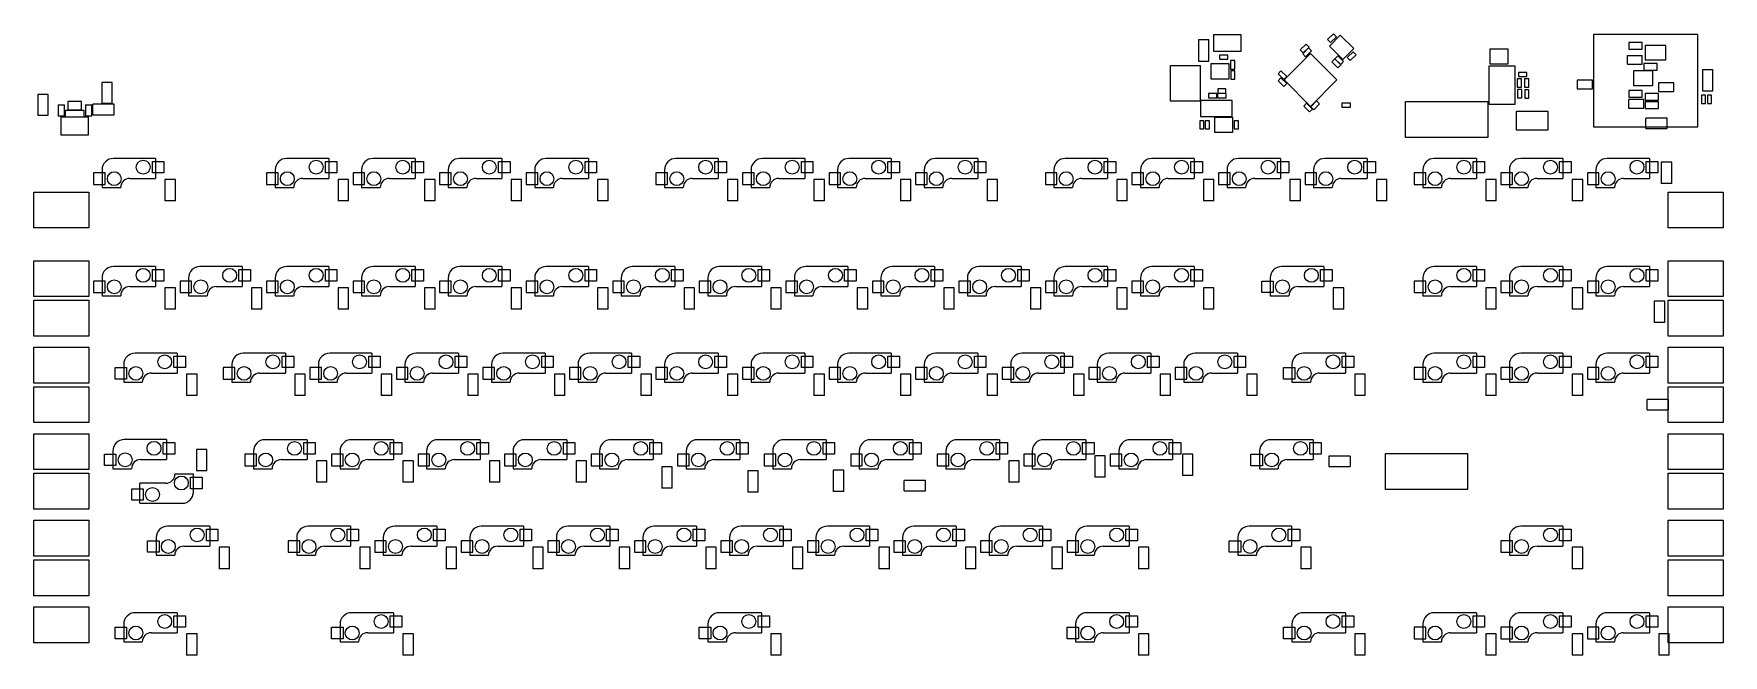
# Model space of a CAD drawing. Extents: x -22 to 350, y -102 to 34.
import ezdxf

# ---------------------------------------------------------------- set-up
doc = ezdxf.new("R2010")
doc.units = 0
doc.layers.add('BLACK', color=7, linetype='CONTINUOUS')

msp = doc.modelspace()

# ---------------------------------------------------------------- linework, layer by layer
at = {"layer": 'BLACK', "linetype": 'CONTINUOUS'}
for p, q in [((238.15, 34.175), (238.15, 30.625)), ((244.25, 34.175), (238.15, 34.175)), ((244.25, 30.625), (244.25, 34.175)), ((264.568, 34.4414), (263.281, 33.1544)), ((263.684, 31.7323), (266.088, 34.1364)), ((263.932, 32.5039), (265.219, 33.7908)), ((265.219, 33.7908), (264.568, 34.4414)), ((266.088, 34.1364), (269.058, 31.1666)), ((321.857, 34.275), (321.857, 13.975)), ((344.757, 34.275), (321.857, 34.275)), ((344.757, 13.975), (344.757, 34.275)), ((234.85, 33.15), (234.85, 28.45)), ((234.85, 33.15), (237.15, 33.15)), ((237.15, 28.45), (237.15, 33.15)), ((238.15, 30.625), (244.25, 30.625)), ((253.694, 24.2827), (259.52, 30.1093)), ((258.568, 32.1664), (257.281, 30.8794)), ((257.281, 30.8794), (257.932, 30.2289)), ((259.093, 31.3164), (257.806, 30.0294)), ((257.806, 30.0294), (258.457, 29.3789)), ((257.932, 30.2289), (259.219, 31.5158)), ((258.457, 29.3789), (259.744, 30.6658)), ((259.219, 31.5158), (258.568, 32.1664)), ((259.744, 30.6658), (259.093, 31.3164)), ((259.52, 30.1093), (265.347, 24.2827)), ((263.281, 33.1544), (263.932, 32.5039)), ((266.654, 28.7624), (263.684, 31.7323)), ((269.058, 31.1666), (266.654, 28.7624)), ((268.908, 30.4808), (267.621, 29.1939)), ((268.271, 28.5433), (269.558, 29.8303)), ((269.558, 29.8303), (268.908, 30.4808)), ((299.11, 31.16), (302.95, 31.16)), ((299.11, 27.76), (299.11, 31.16)), ((302.95, 31.16), (302.95, 27.76)), ((332.53, 32.51), (329.57, 32.51)), ((329.57, 32.51), (329.57, 31.05)), ((329.57, 31.05), (332.53, 31.05)), ((332.53, 31.05), (332.53, 32.51)), ((337.76, 31.86), (333.2, 31.86)), ((333.2, 31.86), (333.2, 28.7)), ((337.76, 28.7), (337.76, 31.86)), ((228.668, 19.625), (228.668, 27.425)), ((228.668, 27.425), (235.228, 27.425)), ((234.85, 28.45), (237.15, 28.45)), ((235.228, 27.425), (235.228, 19.625)), ((237.68, 24.4679), (237.68, 27.8679)), ((237.68, 27.8679), (241.52, 27.8679)), ((241.31, 29.74), (239.49, 29.74)), ((239.49, 29.74), (239.49, 28.82)), ((239.49, 28.82), (241.31, 28.82)), ((241.31, 28.82), (241.31, 29.74)), ((241.52, 27.8679), (241.52, 24.4679)), ((241.93, 28.53), (241.93, 26.67)), ((242.87, 28.53), (241.93, 28.53)), ((241.93, 26.67), (242.87, 26.67)), ((242.9, 26.2821), (241.96, 26.2821)), ((241.96, 26.2821), (241.96, 24.4221)), ((242.87, 26.67), (242.87, 28.53)), ((242.9, 24.4221), (242.9, 26.2821)), ((253.027, 26.3115), (252.377, 25.6609)), ((254.314, 25.0245), (253.027, 26.3115)), ((264.882, 28.8914), (264.231, 28.2408)), ((264.231, 28.2408), (265.518, 26.9539)), ((265.532, 29.5914), (264.881, 28.9408)), ((264.881, 28.9408), (266.168, 27.6539)), ((266.169, 27.6044), (264.882, 28.8914)), ((265.518, 26.9539), (266.169, 27.6044)), ((266.819, 28.3044), (265.532, 29.5914)), ((266.168, 27.6539), (266.819, 28.3044)), ((267.621, 29.1939), (268.271, 28.5433)), ((298.82, 27.39), (304.52, 27.39)), ((298.82, 18.89), (298.82, 27.39)), ((302.95, 27.76), (299.11, 27.76)), ((304.52, 27.39), (304.52, 18.89)), ((329.33, 29.63), (332.53, 29.63)), ((329.33, 27.73), (329.33, 29.63)), ((329.33, 27.73), (332.53, 27.73)), ((330.7, 22.95), (330.7, 26.35)), ((330.7, 26.35), (334.8, 26.35)), ((332.53, 27.73), (332.53, 29.63)), ((335.87, 27.89), (332.91, 27.89)), ((332.91, 27.89), (332.91, 26.43)), ((332.91, 26.43), (335.87, 26.43)), ((333.2, 28.7), (337.76, 28.7)), ((334.8, 26.35), (334.8, 22.95)), ((335.87, 26.43), (335.87, 27.89)), ((345.78, 26.6), (345.78, 21.9)), ((345.78, 26.6), (348.08, 26.6)), ((348.08, 21.9), (348.08, 26.6)), ((-4.291, 23.741), (-6.531, 23.741)), ((-6.531, 23.741), (-6.531, 19.181)), ((-4.291, 19.181), (-4.291, 23.741)), ((241.52, 24.4679), (237.68, 24.4679)), ((241.96, 24.4221), (242.9, 24.4221)), ((252.377, 25.6609), (253.664, 24.374)), ((253.027, 24.7615), (252.377, 24.1109)), ((252.377, 24.1109), (253.664, 22.824)), ((254.314, 23.4746), (253.027, 24.7615)), ((253.664, 24.374), (254.314, 25.0245)), ((253.664, 22.824), (254.314, 23.4746)), ((259.52, 18.4561), (253.694, 24.2827)), ((265.347, 24.2827), (259.52, 18.4561)), ((305.99, 24.56), (305.05, 24.56)), ((305.05, 24.56), (305.05, 22.7)), ((305.05, 22.7), (305.99, 22.7)), ((305.3, 25.95), (305.3, 25.01)), ((307.16, 25.95), (305.3, 25.95)), ((305.3, 25.01), (307.16, 25.01)), ((305.99, 22.7), (305.99, 24.56)), ((306.64, 24.53), (306.64, 22.71)), ((307.56, 24.53), (306.64, 24.53)), ((306.64, 22.71), (307.56, 22.71)), ((307.16, 25.01), (307.16, 25.95)), ((307.56, 22.71), (307.56, 24.53)), ((321.59, 24.21), (318.23, 24.21)), ((318.23, 24.21), (318.23, 22.31)), ((321.59, 22.31), (321.59, 24.21)), ((334.8, 22.95), (330.7, 22.95)), ((336.13, 23.66), (336.13, 21.76)), ((339.49, 23.66), (336.13, 23.66)), ((339.49, 21.76), (339.49, 23.66)), ((-20.628, 21.074), (-20.628, 16.514)), ((-18.388, 21.074), (-20.628, 21.074)), ((-18.388, 16.514), (-18.388, 21.074)), ((-16.144, 18.789), (-14.744, 18.789)), ((-16.144, 18.789), (-16.144, 16.289)), ((-14.744, 16.289), (-14.744, 18.789)), ((-14.023, 19.5516), (-14.023, 17.7316)), ((-11.023, 19.5516), (-14.023, 19.5516)), ((-11.023, 17.7316), (-11.023, 19.5516)), ((-10.175, 18.789), (-10.175, 16.289)), ((-10.175, 18.789), (-8.775, 18.789)), ((-8.775, 16.289), (-8.775, 18.789)), ((-3.823, 18.928), (-8.523, 18.928)), ((-8.523, 16.628), (-8.523, 18.928)), ((-6.531, 19.181), (-4.291, 19.181)), ((-3.823, 16.628), (-3.823, 18.928)), ((235.228, 19.625), (228.668, 19.625)), ((242.3, 19.75), (235.3, 19.75)), ((235.3, 19.75), (235.3, 16.25)), ((238.875, 21.263), (237.055, 21.263)), ((237.055, 21.263), (237.055, 20.343)), ((237.055, 20.343), (238.875, 20.343)), ((238.875, 20.343), (238.875, 21.263)), ((239.07, 21.27), (239.07, 20.33)), ((240.93, 21.27), (239.07, 21.27)), ((239.07, 20.33), (240.93, 20.33)), ((240.91, 22.31), (239.09, 22.31)), ((239.09, 22.31), (239.09, 21.39)), ((239.09, 21.39), (240.91, 21.39)), ((240.91, 21.39), (240.91, 22.31)), ((240.93, 20.33), (240.93, 21.27)), ((242.3, 16.25), (242.3, 19.75)), ((258.677, 19.1615), (258.027, 18.5109)), ((259.964, 17.8745), (258.677, 19.1615)), ((260.864, 19.6615), (259.577, 18.3745)), ((260.227, 17.724), (261.514, 19.0109)), ((261.514, 19.0109), (260.864, 19.6615)), ((266.44, 19.2027), (266.44, 18.2627)), ((268.3, 19.2027), (266.44, 19.2027)), ((268.3, 18.2627), (268.3, 19.2027)), ((280.471, 11.625), (280.471, 19.525)), ((280.471, 19.525), (298.571, 19.525)), ((298.571, 19.525), (298.571, 11.625)), ((304.52, 18.89), (298.82, 18.89)), ((306.03, 22.14), (305.11, 22.14)), ((305.11, 22.14), (305.11, 20.32)), ((305.11, 20.32), (306.03, 20.32)), ((306.03, 20.32), (306.03, 22.14)), ((306.68, 22.13), (306.68, 20.27)), ((307.62, 22.13), (306.68, 22.13)), ((306.68, 20.27), (307.62, 20.27)), ((307.62, 20.27), (307.62, 22.13)), ((318.23, 22.31), (321.59, 22.31)), ((332.905, 19.95), (329.545, 19.95)), ((329.545, 19.95), (329.545, 18.05)), ((329.582, 21.9205), (329.582, 20.4605)), ((332.542, 21.9205), (329.582, 21.9205)), ((329.582, 20.4605), (332.542, 20.4605)), ((332.542, 20.4605), (332.542, 21.9205)), ((332.905, 18.05), (332.905, 19.95)), ((333.19, 19.46), (333.19, 18)), ((336.15, 19.46), (333.19, 19.46)), ((333.2, 21.29), (333.2, 19.83)), ((336.16, 21.29), (333.2, 21.29)), ((333.2, 19.83), (336.16, 19.83)), ((336.13, 21.76), (339.49, 21.76)), ((336.15, 18), (336.15, 19.46)), ((336.16, 19.83), (336.16, 21.29)), ((346.5, 20.96), (345.56, 20.96)), ((345.56, 20.96), (345.56, 19.1)), ((345.56, 19.1), (346.5, 19.1)), ((345.78, 21.9), (348.08, 21.9)), ((346.5, 19.1), (346.5, 20.96)), ((347.83, 20.93), (346.91, 20.93)), ((346.91, 20.93), (346.91, 19.11)), ((346.91, 19.11), (347.83, 19.11)), ((347.83, 19.11), (347.83, 20.93)), ((-20.628, 16.514), (-18.388, 16.514)), ((-14.744, 16.289), (-16.144, 16.289)), ((-15.525, 12.125), (-15.525, 16.125)), ((-15.525, 16.125), (-9.525, 16.125)), ((-14.525, 17.625), (-10.525, 17.625)), ((-14.525, 16.125), (-14.525, 17.625)), ((-14.023, 17.7316), (-11.023, 17.7316)), ((-10.525, 17.625), (-10.525, 16.125)), ((-8.775, 16.289), (-10.175, 16.289)), ((-9.525, 16.125), (-9.525, 12.125)), ((-8.523, 16.628), (-3.823, 16.628)), ((235.14, 15.31), (235.14, 13.49)), ((236.06, 15.31), (235.14, 15.31)), ((235.3, 16.25), (242.3, 16.25)), ((236.06, 13.49), (236.06, 15.31)), ((236.34, 15.31), (236.34, 13.49)), ((237.26, 15.31), (236.34, 15.31)), ((237.26, 13.49), (237.26, 15.31)), ((238.48, 16.1), (242.32, 16.1)), ((238.48, 12.7), (238.48, 16.1)), ((242.32, 16.1), (242.32, 12.7)), ((242.74, 15.31), (242.74, 13.49)), ((243.66, 15.31), (242.74, 15.31)), ((243.66, 13.49), (243.66, 15.31)), ((258.027, 18.5109), (259.314, 17.224)), ((259.314, 17.224), (259.964, 17.8745)), ((259.577, 18.3745), (260.227, 17.724)), ((266.44, 18.2627), (268.3, 18.2627)), ((311.83, 17.32), (304.83, 17.32)), ((304.83, 17.32), (304.83, 13.32)), ((311.83, 13.32), (311.83, 17.32)), ((329.545, 18.05), (332.905, 18.05)), ((333.19, 18), (336.15, 18)), ((338.01, 15.86), (333.31, 15.86)), ((333.31, 13.56), (333.31, 15.86)), ((338.01, 13.56), (338.01, 15.86)), ((-9.525, 12.125), (-15.525, 12.125)), ((235.14, 13.49), (236.06, 13.49)), ((236.34, 13.49), (237.26, 13.49)), ((242.32, 12.7), (238.48, 12.7)), ((242.74, 13.49), (243.66, 13.49)), ((298.571, 11.625), (280.471, 11.625)), ((304.83, 13.32), (311.83, 13.32)), ((321.857, 13.975), (344.757, 13.975)), ((333.31, 13.56), (338.01, 13.56)), ((-8.382, 3.81), (-8.382, 1.27)), ((-5.842, 3.81), (-8.382, 3.81)), ((-6.5, 4.5), (-6.5, 0.6)), ((-5.842, 1.27), (-5.842, 3.81)), ((5.3, 7), (-4, 7)), ((4.572, 3.81), (4.572, 6.35)), ((4.572, 6.35), (7.112, 6.35)), ((7.112, 3.81), (4.572, 3.81)), ((5.3, 7), (5.3, 2.6)), ((7.112, 6.35), (7.112, 3.81)), ((32.258, 3.81), (29.718, 3.81)), ((29.718, 3.81), (29.718, 1.27)), ((31.6, 4.5), (31.6, 0.6)), ((32.258, 1.27), (32.258, 3.81)), ((43.4, 7), (34.1, 7)), ((42.672, 3.81), (42.672, 6.35)), ((42.672, 6.35), (45.212, 6.35)), ((45.212, 3.81), (42.672, 3.81)), ((43.4, 7), (43.4, 2.6)), ((45.212, 6.35), (45.212, 3.81)), ((51.308, 3.81), (48.768, 3.81)), ((48.768, 3.81), (48.768, 1.27)), ((50.65, 4.5), (50.65, 0.6)), ((51.308, 1.27), (51.308, 3.81)), ((62.45, 7), (53.15, 7)), ((61.722, 3.81), (61.722, 6.35)), ((61.722, 6.35), (64.262, 6.35)), ((64.262, 3.81), (61.722, 3.81)), ((62.45, 7), (62.45, 2.6)), ((64.262, 6.35), (64.262, 3.81)), ((67.818, 3.81), (67.818, 1.27)), ((70.358, 3.81), (67.818, 3.81)), ((69.7, 4.5), (69.7, 0.6)), ((70.358, 1.27), (70.358, 3.81)), ((81.5, 7), (72.2, 7)), ((80.772, 6.35), (83.312, 6.35)), ((80.772, 3.81), (80.772, 6.35)), ((83.312, 3.81), (80.772, 3.81)), ((81.5, 7), (81.5, 2.6)), ((83.312, 6.35), (83.312, 3.81)), ((86.868, 3.81), (86.868, 1.27)), ((89.408, 3.81), (86.868, 3.81)), ((88.75, 4.5), (88.75, 0.6)), ((89.408, 1.27), (89.408, 3.81)), ((100.55, 7), (91.25, 7)), ((99.822, 6.35), (102.362, 6.35)), ((99.822, 3.81), (99.822, 6.35)), ((102.362, 3.81), (99.822, 3.81)), ((100.55, 7), (100.55, 2.6)), ((102.362, 6.35), (102.362, 3.81)), ((117.983, 3.81), (115.443, 3.81)), ((115.443, 3.81), (115.443, 1.27)), ((117.325, 4.5), (117.325, 0.6)), ((117.983, 1.27), (117.983, 3.81)), ((129.125, 7), (119.825, 7)), ((128.397, 3.81), (128.397, 6.35)), ((128.397, 6.35), (130.937, 6.35)), ((130.937, 3.81), (128.397, 3.81)), ((129.125, 7), (129.125, 2.6)), ((130.937, 6.35), (130.937, 3.81)), ((134.493, 3.81), (134.493, 1.27)), ((137.033, 3.81), (134.493, 3.81)), ((136.375, 4.5), (136.375, 0.6)), ((137.033, 1.27), (137.033, 3.81)), ((148.175, 7), (138.875, 7)), ((147.447, 6.35), (149.987, 6.35)), ((147.447, 3.81), (147.447, 6.35)), ((149.987, 3.81), (147.447, 3.81)), ((148.175, 7), (148.175, 2.6)), ((149.987, 6.35), (149.987, 3.81)), ((153.543, 3.81), (153.543, 1.27)), ((156.083, 3.81), (153.543, 3.81)), ((155.425, 4.5), (155.425, 0.6)), ((156.083, 1.27), (156.083, 3.81)), ((167.225, 7), (157.925, 7)), ((166.497, 6.35), (169.037, 6.35)), ((166.497, 3.81), (166.497, 6.35)), ((169.037, 3.81), (166.497, 3.81)), ((167.225, 7), (167.225, 2.6)), ((169.037, 6.35), (169.037, 3.81)), ((172.593, 3.81), (172.593, 1.27)), ((175.133, 3.81), (172.593, 3.81)), ((174.475, 4.5), (174.475, 0.6)), ((175.133, 1.27), (175.133, 3.81)), ((186.275, 7), (176.975, 7)), ((185.547, 6.35), (188.087, 6.35)), ((185.547, 3.81), (185.547, 6.35)), ((188.087, 3.81), (185.547, 3.81)), ((186.275, 7), (186.275, 2.6)), ((188.087, 6.35), (188.087, 3.81)), ((203.708, 3.81), (201.168, 3.81)), ((201.168, 3.81), (201.168, 1.27)), ((203.05, 4.5), (203.05, 0.6)), ((203.708, 1.27), (203.708, 3.81)), ((214.85, 7), (205.55, 7)), ((214.122, 3.81), (214.122, 6.35)), ((214.122, 6.35), (216.662, 6.35)), ((216.662, 3.81), (214.122, 3.81)), ((214.85, 7), (214.85, 2.6)), ((216.662, 6.35), (216.662, 3.81)), ((222.758, 3.81), (220.218, 3.81)), ((220.218, 3.81), (220.218, 1.27)), ((222.1, 4.5), (222.1, 0.6)), ((222.758, 1.27), (222.758, 3.81)), ((233.9, 7), (224.6, 7)), ((233.172, 3.81), (233.172, 6.35)), ((233.172, 6.35), (235.712, 6.35)), ((235.712, 3.81), (233.172, 3.81)), ((233.9, 7), (233.9, 2.6)), ((235.712, 6.35), (235.712, 3.81)), ((241.808, 3.81), (239.268, 3.81)), ((239.268, 3.81), (239.268, 1.27)), ((241.15, 4.5), (241.15, 0.6)), ((241.808, 1.27), (241.808, 3.81)), ((252.95, 7), (243.65, 7)), ((252.222, 6.35), (254.762, 6.35)), ((252.222, 3.81), (252.222, 6.35)), ((254.762, 3.81), (252.222, 3.81)), ((252.95, 7), (252.95, 2.6)), ((254.762, 6.35), (254.762, 3.81)), ((260.858, 3.81), (258.318, 3.81)), ((258.318, 3.81), (258.318, 1.27)), ((260.2, 4.5), (260.2, 0.6)), ((260.858, 1.27), (260.858, 3.81)), ((272, 7), (262.7, 7)), ((271.272, 3.81), (271.272, 6.35)), ((271.272, 6.35), (273.812, 6.35)), ((273.812, 3.81), (271.272, 3.81)), ((272, 7), (272, 2.6)), ((273.812, 6.35), (273.812, 3.81)), ((282.368, 3.81), (282.368, 1.27)), ((284.908, 3.81), (282.368, 3.81)), ((284.25, 4.5), (284.25, 0.6)), ((284.908, 1.27), (284.908, 3.81)), ((296.05, 7), (286.75, 7)), ((295.322, 3.81), (295.322, 6.35)), ((295.322, 6.35), (297.862, 6.35)), ((297.862, 3.81), (295.322, 3.81)), ((296.05, 7), (296.05, 2.6)), ((297.862, 6.35), (297.862, 3.81)), ((303.958, 3.81), (301.418, 3.81)), ((301.418, 3.81), (301.418, 1.27)), ((303.3, 4.5), (303.3, 0.6)), ((303.958, 1.27), (303.958, 3.81)), ((315.1, 7), (305.8, 7)), ((314.372, 6.35), (316.912, 6.35)), ((314.372, 3.81), (314.372, 6.35)), ((316.912, 3.81), (314.372, 3.81)), ((315.1, 7), (315.1, 2.6)), ((316.912, 6.35), (316.912, 3.81)), ((323.008, 3.81), (320.468, 3.81)), ((320.468, 3.81), (320.468, 1.27)), ((322.35, 4.5), (322.35, 0.6)), ((323.008, 1.27), (323.008, 3.81)), ((334.15, 7), (324.85, 7)), ((333.422, 6.35), (335.962, 6.35)), ((333.422, 3.81), (333.422, 6.35)), ((335.962, 3.81), (333.422, 3.81)), ((334.15, 7), (334.15, 2.6)), ((335.962, 6.35), (335.962, 3.81)), ((336.75, 6.18), (336.75, 1.48)), ((339.05, 6.18), (336.75, 6.18)), ((339.05, 1.48), (339.05, 6.18)), ((-8.382, 1.27), (-5.842, 1.27)), ((-6.5, 0.6), (-2.4, 0.6)), ((-0.4, 2.6), (5.3, 2.6)), ((9.65, 2.35), (7.35, 2.35)), ((7.35, 2.35), (7.35, -2.35)), ((9.65, -2.35), (9.65, 2.35)), ((29.718, 1.27), (32.258, 1.27)), ((31.6, 0.6), (35.7, 0.6)), ((37.7, 2.6), (43.4, 2.6)), ((45.45, 2.35), (45.45, -2.35)), ((47.75, 2.35), (45.45, 2.35)), ((47.75, -2.35), (47.75, 2.35)), ((48.768, 1.27), (51.308, 1.27)), ((50.65, 0.6), (54.75, 0.6)), ((56.75, 2.6), (62.45, 2.6)), ((66.8, 2.35), (64.5, 2.35)), ((64.5, 2.35), (64.5, -2.35)), ((66.8, -2.35), (66.8, 2.35)), ((67.818, 1.27), (70.358, 1.27)), ((69.7, 0.6), (73.8, 0.6)), ((75.8, 2.6), (81.5, 2.6)), ((83.55, 2.35), (83.55, -2.35)), ((85.85, 2.35), (83.55, 2.35)), ((85.85, -2.35), (85.85, 2.35)), ((86.868, 1.27), (89.408, 1.27)), ((88.75, 0.6), (92.85, 0.6)), ((94.85, 2.6), (100.55, 2.6)), ((102.6, 2.35), (102.6, -2.35)), ((104.9, 2.35), (102.6, 2.35)), ((104.9, -2.35), (104.9, 2.35)), ((115.443, 1.27), (117.983, 1.27)), ((117.325, 0.6), (121.425, 0.6)), ((123.425, 2.6), (129.125, 2.6)), ((131.175, 2.35), (131.175, -2.35)), ((133.475, 2.35), (131.175, 2.35)), ((133.475, -2.35), (133.475, 2.35)), ((134.493, 1.27), (137.033, 1.27)), ((136.375, 0.6), (140.475, 0.6)), ((142.475, 2.6), (148.175, 2.6)), ((152.525, 2.35), (150.225, 2.35)), ((150.225, 2.35), (150.225, -2.35)), ((152.525, -2.35), (152.525, 2.35)), ((153.543, 1.27), (156.083, 1.27)), ((155.425, 0.6), (159.525, 0.6)), ((161.525, 2.6), (167.225, 2.6)), ((171.575, 2.35), (169.275, 2.35)), ((169.275, 2.35), (169.275, -2.35)), ((171.575, -2.35), (171.575, 2.35)), ((172.593, 1.27), (175.133, 1.27)), ((174.475, 0.6), (178.575, 0.6)), ((180.575, 2.6), (186.275, 2.6)), ((190.625, 2.35), (188.325, 2.35)), ((188.325, 2.35), (188.325, -2.35)), ((190.625, -2.35), (190.625, 2.35)), ((201.168, 1.27), (203.708, 1.27)), ((203.05, 0.6), (207.15, 0.6)), ((209.15, 2.6), (214.85, 2.6)), ((216.9, 2.35), (216.9, -2.35)), ((219.2, 2.35), (216.9, 2.35)), ((219.2, -2.35), (219.2, 2.35)), ((220.218, 1.27), (222.758, 1.27)), ((222.1, 0.6), (226.2, 0.6)), ((228.2, 2.6), (233.9, 2.6)), ((235.95, 2.35), (235.95, -2.35)), ((238.25, 2.35), (235.95, 2.35)), ((238.25, -2.35), (238.25, 2.35)), ((239.268, 1.27), (241.808, 1.27)), ((241.15, 0.6), (245.25, 0.6)), ((247.25, 2.6), (252.95, 2.6)), ((257.3, 2.35), (255, 2.35)), ((255, 2.35), (255, -2.35)), ((257.3, -2.35), (257.3, 2.35)), ((258.318, 1.27), (260.858, 1.27)), ((260.2, 0.6), (264.3, 0.6)), ((266.3, 2.6), (272, 2.6)), ((274.05, 2.35), (274.05, -2.35)), ((276.35, 2.35), (274.05, 2.35)), ((276.35, -2.35), (276.35, 2.35)), ((282.368, 1.27), (284.908, 1.27)), ((284.25, 0.6), (288.35, 0.6)), ((290.35, 2.6), (296.05, 2.6)), ((298.1, 2.35), (298.1, -2.35)), ((300.4, 2.35), (298.1, 2.35)), ((300.4, -2.35), (300.4, 2.35)), ((301.418, 1.27), (303.958, 1.27)), ((303.3, 0.6), (307.4, 0.6)), ((309.4, 2.6), (315.1, 2.6)), ((319.45, 2.35), (317.15, 2.35)), ((317.15, 2.35), (317.15, -2.35)), ((319.45, -2.35), (319.45, 2.35)), ((320.468, 1.27), (323.008, 1.27)), ((322.35, 0.6), (326.45, 0.6)), ((328.45, 2.6), (334.15, 2.6)), ((339.05, 1.48), (336.75, 1.48)), ((-21.525, -8.3), (-21.525, -0.4)), ((-21.525, -0.4), (-9.425, -0.4)), ((-9.425, -0.4), (-9.425, -8.3)), ((9.65, -2.35), (7.35, -2.35)), ((47.75, -2.35), (45.45, -2.35)), ((66.8, -2.35), (64.5, -2.35)), ((85.85, -2.35), (83.55, -2.35)), ((104.9, -2.35), (102.6, -2.35)), ((133.475, -2.35), (131.175, -2.35)), ((152.525, -2.35), (150.225, -2.35)), ((171.575, -2.35), (169.275, -2.35)), ((190.625, -2.35), (188.325, -2.35)), ((219.2, -2.35), (216.9, -2.35)), ((238.25, -2.35), (235.95, -2.35)), ((257.3, -2.35), (255, -2.35)), ((276.35, -2.35), (274.05, -2.35)), ((300.4, -2.35), (298.1, -2.35)), ((319.45, -2.35), (317.15, -2.35)), ((338.275, -0.4), (350.375, -0.4)), ((338.275, -8.3), (338.275, -0.4)), ((350.375, -0.4), (350.375, -8.3)), ((-9.425, -8.3), (-21.525, -8.3)), ((350.375, -8.3), (338.275, -8.3)), ((-21.525, -23.4125), (-21.525, -15.5125)), ((-21.525, -15.5125), (-9.425, -15.5125)), ((-9.425, -15.5125), (-9.425, -23.4125)), ((5.3, -16.8125), (-4, -16.8125)), ((4.572, -20.0025), (4.572, -17.4625)), ((4.572, -17.4625), (7.112, -17.4625)), ((5.3, -16.8125), (5.3, -21.2125)), ((7.112, -17.4625), (7.112, -20.0025)), ((24.35, -16.8125), (15.05, -16.8125)), ((23.622, -17.4625), (26.162, -17.4625)), ((23.622, -20.0025), (23.622, -17.4625)), ((24.35, -16.8125), (24.35, -21.2125)), ((26.162, -17.4625), (26.162, -20.0025)), ((43.4, -16.8125), (34.1, -16.8125)), ((42.672, -20.0025), (42.672, -17.4625)), ((42.672, -17.4625), (45.212, -17.4625)), ((43.4, -16.8125), (43.4, -21.2125)), ((45.212, -17.4625), (45.212, -20.0025)), ((62.45, -16.8125), (53.15, -16.8125)), ((61.722, -20.0025), (61.722, -17.4625)), ((61.722, -17.4625), (64.262, -17.4625)), ((62.45, -16.8125), (62.45, -21.2125)), ((64.262, -17.4625), (64.262, -20.0025)), ((81.5, -16.8125), (72.2, -16.8125)), ((80.772, -17.4625), (83.312, -17.4625)), ((80.772, -20.0025), (80.772, -17.4625)), ((81.5, -16.8125), (81.5, -21.2125)), ((83.312, -17.4625), (83.312, -20.0025)), ((100.55, -16.8125), (91.25, -16.8125)), ((99.822, -17.4625), (102.362, -17.4625)), ((99.822, -20.0025), (99.822, -17.4625)), ((100.55, -16.8125), (100.55, -21.2125)), ((102.362, -17.4625), (102.362, -20.0025)), ((119.6, -16.8125), (110.3, -16.8125)), ((118.872, -20.0025), (118.872, -17.4625)), ((118.872, -17.4625), (121.412, -17.4625)), ((119.6, -16.8125), (119.6, -21.2125)), ((121.412, -17.4625), (121.412, -20.0025)), ((138.65, -16.8125), (129.35, -16.8125)), ((137.922, -20.0025), (137.922, -17.4625)), ((137.922, -17.4625), (140.462, -17.4625)), ((138.65, -16.8125), (138.65, -21.2125)), ((140.462, -17.4625), (140.462, -20.0025)), ((157.7, -16.8125), (148.4, -16.8125)), ((156.972, -17.4625), (159.512, -17.4625)), ((156.972, -20.0025), (156.972, -17.4625)), ((157.7, -16.8125), (157.7, -21.2125)), ((159.512, -17.4625), (159.512, -20.0025)), ((176.75, -16.8125), (167.45, -16.8125)), ((176.022, -17.4625), (178.562, -17.4625)), ((176.022, -20.0025), (176.022, -17.4625)), ((176.75, -16.8125), (176.75, -21.2125)), ((178.562, -17.4625), (178.562, -20.0025)), ((195.8, -16.8125), (186.5, -16.8125)), ((195.072, -17.4625), (197.612, -17.4625)), ((195.072, -20.0025), (195.072, -17.4625)), ((195.8, -16.8125), (195.8, -21.2125)), ((197.612, -17.4625), (197.612, -20.0025)), ((214.85, -16.8125), (205.55, -16.8125)), ((214.122, -17.4625), (216.662, -17.4625)), ((214.122, -20.0025), (214.122, -17.4625)), ((214.85, -16.8125), (214.85, -21.2125)), ((216.662, -17.4625), (216.662, -20.0025)), ((233.9, -16.8125), (224.6, -16.8125)), ((233.172, -20.0025), (233.172, -17.4625)), ((233.172, -17.4625), (235.712, -17.4625)), ((233.9, -16.8125), (233.9, -21.2125)), ((235.712, -17.4625), (235.712, -20.0025)), ((262.475, -16.8125), (253.175, -16.8125)), ((261.747, -17.4625), (264.287, -17.4625)), ((261.747, -20.0025), (261.747, -17.4625)), ((262.475, -16.8125), (262.475, -21.2125)), ((264.287, -17.4625), (264.287, -20.0025)), ((296.05, -16.8125), (286.75, -16.8125)), ((295.322, -17.4625), (297.862, -17.4625)), ((295.322, -20.0025), (295.322, -17.4625)), ((296.05, -16.8125), (296.05, -21.2125)), ((297.862, -17.4625), (297.862, -20.0025)), ((315.1, -16.8125), (305.8, -16.8125)), ((314.372, -20.0025), (314.372, -17.4625)), ((314.372, -17.4625), (316.912, -17.4625)), ((315.1, -16.8125), (315.1, -21.2125)), ((316.912, -17.4625), (316.912, -20.0025)), ((334.15, -16.8125), (324.85, -16.8125)), ((333.422, -20.0025), (333.422, -17.4625)), ((333.422, -17.4625), (335.962, -17.4625)), ((334.15, -16.8125), (334.15, -21.2125)), ((335.962, -17.4625), (335.962, -20.0025)), ((338.275, -15.5125), (350.375, -15.5125)), ((338.275, -23.4125), (338.275, -15.5125)), ((350.375, -15.5125), (350.375, -23.4125)), ((-5.842, -20.0025), (-8.382, -20.0025)), ((-8.382, -20.0025), (-8.382, -22.5425)), ((-6.5, -19.3125), (-6.5, -23.2125)), ((-5.842, -22.5425), (-5.842, -20.0025)), ((-0.4, -21.2125), (5.3, -21.2125)), ((7.112, -20.0025), (4.572, -20.0025)), ((7.35, -21.4625), (7.35, -26.1625)), ((9.65, -21.4625), (7.35, -21.4625)), ((9.65, -26.1625), (9.65, -21.4625)), ((10.668, -20.0025), (10.668, -22.5425)), ((13.208, -20.0025), (10.668, -20.0025)), ((12.55, -19.3125), (12.55, -23.2125)), ((13.208, -22.5425), (13.208, -20.0025)), ((18.65, -21.2125), (24.35, -21.2125)), ((26.162, -20.0025), (23.622, -20.0025)), ((26.4, -21.4625), (26.4, -26.1625)), ((28.7, -21.4625), (26.4, -21.4625)), ((28.7, -26.1625), (28.7, -21.4625)), ((29.718, -20.0025), (29.718, -22.5425)), ((32.258, -20.0025), (29.718, -20.0025)), ((31.6, -19.3125), (31.6, -23.2125)), ((32.258, -22.5425), (32.258, -20.0025)), ((37.7, -21.2125), (43.4, -21.2125)), ((45.212, -20.0025), (42.672, -20.0025)), ((47.75, -21.4625), (45.45, -21.4625)), ((45.45, -21.4625), (45.45, -26.1625)), ((47.75, -26.1625), (47.75, -21.4625)), ((48.768, -20.0025), (48.768, -22.5425)), ((51.308, -20.0025), (48.768, -20.0025)), ((50.65, -19.3125), (50.65, -23.2125)), ((51.308, -22.5425), (51.308, -20.0025)), ((56.75, -21.2125), (62.45, -21.2125)), ((64.262, -20.0025), (61.722, -20.0025)), ((66.8, -21.4625), (64.5, -21.4625)), ((64.5, -21.4625), (64.5, -26.1625)), ((66.8, -26.1625), (66.8, -21.4625)), ((67.818, -20.0025), (67.818, -22.5425)), ((70.358, -20.0025), (67.818, -20.0025)), ((69.7, -19.3125), (69.7, -23.2125)), ((70.358, -22.5425), (70.358, -20.0025)), ((75.8, -21.2125), (81.5, -21.2125)), ((83.312, -20.0025), (80.772, -20.0025)), ((83.55, -21.4625), (83.55, -26.1625)), ((85.85, -21.4625), (83.55, -21.4625)), ((85.85, -26.1625), (85.85, -21.4625)), ((89.408, -20.0025), (86.868, -20.0025)), ((86.868, -20.0025), (86.868, -22.5425)), ((88.75, -19.3125), (88.75, -23.2125)), ((89.408, -22.5425), (89.408, -20.0025)), ((94.85, -21.2125), (100.55, -21.2125)), ((102.362, -20.0025), (99.822, -20.0025)), ((104.9, -21.4625), (102.6, -21.4625)), ((102.6, -21.4625), (102.6, -26.1625)), ((104.9, -26.1625), (104.9, -21.4625)), ((108.458, -20.0025), (105.918, -20.0025)), ((105.918, -20.0025), (105.918, -22.5425)), ((107.8, -19.3125), (107.8, -23.2125)), ((108.458, -22.5425), (108.458, -20.0025)), ((113.9, -21.2125), (119.6, -21.2125)), ((121.412, -20.0025), (118.872, -20.0025)), ((121.65, -21.4625), (121.65, -26.1625)), ((123.95, -21.4625), (121.65, -21.4625)), ((123.95, -26.1625), (123.95, -21.4625)), ((127.508, -20.0025), (124.968, -20.0025)), ((124.968, -20.0025), (124.968, -22.5425)), ((126.85, -19.3125), (126.85, -23.2125)), ((127.508, -22.5425), (127.508, -20.0025)), ((132.95, -21.2125), (138.65, -21.2125)), ((140.462, -20.0025), (137.922, -20.0025)), ((143, -21.4625), (140.7, -21.4625)), ((140.7, -21.4625), (140.7, -26.1625)), ((143, -26.1625), (143, -21.4625)), ((144.018, -20.0025), (144.018, -22.5425)), ((146.558, -20.0025), (144.018, -20.0025)), ((145.9, -19.3125), (145.9, -23.2125)), ((146.558, -22.5425), (146.558, -20.0025)), ((152, -21.2125), (157.7, -21.2125)), ((159.512, -20.0025), (156.972, -20.0025)), ((159.75, -21.4625), (159.75, -26.1625)), ((162.05, -21.4625), (159.75, -21.4625)), ((162.05, -26.1625), (162.05, -21.4625)), ((163.068, -20.0025), (163.068, -22.5425)), ((165.608, -20.0025), (163.068, -20.0025)), ((164.95, -19.3125), (164.95, -23.2125)), ((165.608, -22.5425), (165.608, -20.0025)), ((171.05, -21.2125), (176.75, -21.2125)), ((178.562, -20.0025), (176.022, -20.0025)), ((181.1, -21.4625), (178.8, -21.4625)), ((178.8, -21.4625), (178.8, -26.1625)), ((181.1, -26.1625), (181.1, -21.4625)), ((182.118, -20.0025), (182.118, -22.5425)), ((184.658, -20.0025), (182.118, -20.0025)), ((184, -19.3125), (184, -23.2125)), ((184.658, -22.5425), (184.658, -20.0025)), ((190.1, -21.2125), (195.8, -21.2125)), ((197.612, -20.0025), (195.072, -20.0025)), ((200.15, -21.4625), (197.85, -21.4625)), ((197.85, -21.4625), (197.85, -26.1625)), ((200.15, -26.1625), (200.15, -21.4625)), ((203.708, -20.0025), (201.168, -20.0025)), ((201.168, -20.0025), (201.168, -22.5425)), ((203.05, -19.3125), (203.05, -23.2125)), ((203.708, -22.5425), (203.708, -20.0025)), ((209.15, -21.2125), (214.85, -21.2125)), ((216.662, -20.0025), (214.122, -20.0025)), ((216.9, -21.4625), (216.9, -26.1625)), ((219.2, -21.4625), (216.9, -21.4625)), ((219.2, -26.1625), (219.2, -21.4625)), ((222.758, -20.0025), (220.218, -20.0025)), ((220.218, -20.0025), (220.218, -22.5425)), ((222.1, -19.3125), (222.1, -23.2125)), ((222.758, -22.5425), (222.758, -20.0025)), ((228.2, -21.2125), (233.9, -21.2125)), ((235.712, -20.0025), (233.172, -20.0025)), ((238.25, -21.4625), (235.95, -21.4625)), ((235.95, -21.4625), (235.95, -26.1625)), ((238.25, -26.1625), (238.25, -21.4625)), ((248.793, -22.5425), (248.793, -20.0025)), ((248.793, -20.0025), (251.333, -20.0025)), ((250.675, -19.3125), (250.675, -23.2125)), ((251.333, -20.0025), (251.333, -22.5425)), ((256.775, -21.2125), (262.475, -21.2125)), ((264.287, -20.0025), (261.747, -20.0025)), ((264.525, -21.4625), (264.525, -26.1625)), ((266.825, -21.4625), (264.525, -21.4625)), ((266.825, -26.1625), (266.825, -21.4625)), ((284.908, -20.0025), (282.368, -20.0025)), ((282.368, -20.0025), (282.368, -22.5425)), ((284.25, -19.3125), (284.25, -23.2125)), ((284.908, -22.5425), (284.908, -20.0025)), ((290.35, -21.2125), (296.05, -21.2125)), ((297.862, -20.0025), (295.322, -20.0025)), ((298.1, -21.4625), (298.1, -26.1625)), ((300.4, -21.4625), (298.1, -21.4625)), ((300.4, -26.1625), (300.4, -21.4625)), ((303.958, -20.0025), (301.418, -20.0025)), ((301.418, -20.0025), (301.418, -22.5425)), ((303.3, -19.3125), (303.3, -23.2125)), ((303.958, -22.5425), (303.958, -20.0025)), ((309.4, -21.2125), (315.1, -21.2125)), ((316.912, -20.0025), (314.372, -20.0025)), ((317.15, -21.4625), (317.15, -26.1625)), ((319.45, -21.4625), (317.15, -21.4625)), ((319.45, -26.1625), (319.45, -21.4625)), ((320.468, -20.0025), (320.468, -22.5425)), ((323.008, -20.0025), (320.468, -20.0025)), ((322.35, -19.3125), (322.35, -23.2125)), ((323.008, -22.5425), (323.008, -20.0025)), ((328.45, -21.2125), (334.15, -21.2125)), ((335.962, -20.0025), (333.422, -20.0025)), ((-9.425, -23.4125), (-21.525, -23.4125)), ((-21.525, -24.2125), (-9.425, -24.2125)), ((-21.525, -32.1125), (-21.525, -24.2125)), ((-9.425, -24.2125), (-9.425, -32.1125)), ((-8.382, -22.5425), (-5.842, -22.5425)), ((-6.5, -23.2125), (-2.4, -23.2125)), ((10.668, -22.5425), (13.208, -22.5425)), ((12.55, -23.2125), (16.65, -23.2125)), ((29.718, -22.5425), (32.258, -22.5425)), ((31.6, -23.2125), (35.7, -23.2125)), ((48.768, -22.5425), (51.308, -22.5425)), ((50.65, -23.2125), (54.75, -23.2125)), ((67.818, -22.5425), (70.358, -22.5425)), ((69.7, -23.2125), (73.8, -23.2125)), ((86.868, -22.5425), (89.408, -22.5425)), ((88.75, -23.2125), (92.85, -23.2125)), ((105.918, -22.5425), (108.458, -22.5425)), ((107.8, -23.2125), (111.9, -23.2125)), ((124.968, -22.5425), (127.508, -22.5425)), ((126.85, -23.2125), (130.95, -23.2125)), ((144.018, -22.5425), (146.558, -22.5425)), ((145.9, -23.2125), (150, -23.2125)), ((163.068, -22.5425), (165.608, -22.5425)), ((164.95, -23.2125), (169.05, -23.2125)), ((182.118, -22.5425), (184.658, -22.5425)), ((184, -23.2125), (188.1, -23.2125)), ((201.168, -22.5425), (203.708, -22.5425)), ((203.05, -23.2125), (207.15, -23.2125)), ((220.218, -22.5425), (222.758, -22.5425)), ((222.1, -23.2125), (226.2, -23.2125)), ((251.333, -22.5425), (248.793, -22.5425)), ((250.675, -23.2125), (254.775, -23.2125)), ((282.368, -22.5425), (284.908, -22.5425)), ((284.25, -23.2125), (288.35, -23.2125)), ((301.418, -22.5425), (303.958, -22.5425)), ((303.3, -23.2125), (307.4, -23.2125)), ((320.468, -22.5425), (323.008, -22.5425)), ((322.35, -23.2125), (326.45, -23.2125)), ((337.5, -24.45), (335.2, -24.45)), ((335.2, -24.45), (335.2, -29.15)), ((337.5, -29.15), (337.5, -24.45)), ((350.375, -23.4125), (338.275, -23.4125)), ((338.275, -32.1125), (338.275, -24.2125)), ((338.275, -24.2125), (350.375, -24.2125)), ((350.375, -24.2125), (350.375, -32.1125)), ((9.65, -26.1625), (7.35, -26.1625)), ((28.7, -26.1625), (26.4, -26.1625)), ((47.75, -26.1625), (45.45, -26.1625)), ((66.8, -26.1625), (64.5, -26.1625)), ((85.85, -26.1625), (83.55, -26.1625)), ((104.9, -26.1625), (102.6, -26.1625)), ((123.95, -26.1625), (121.65, -26.1625)), ((143, -26.1625), (140.7, -26.1625)), ((162.05, -26.1625), (159.75, -26.1625)), ((181.1, -26.1625), (178.8, -26.1625)), ((200.15, -26.1625), (197.85, -26.1625)), ((219.2, -26.1625), (216.9, -26.1625)), ((238.25, -26.1625), (235.95, -26.1625)), ((266.825, -26.1625), (264.525, -26.1625)), ((300.4, -26.1625), (298.1, -26.1625)), ((319.45, -26.1625), (317.15, -26.1625)), ((337.5, -29.15), (335.2, -29.15)), ((-9.425, -32.1125), (-21.525, -32.1125)), ((350.375, -32.1125), (338.275, -32.1125)), ((-21.525, -42.4625), (-21.525, -34.5625)), ((-21.525, -34.5625), (-9.425, -34.5625)), ((-9.425, -34.5625), (-9.425, -42.4625)), ((10.0625, -35.8625), (0.7625, -35.8625)), ((9.3345, -39.0525), (9.3345, -36.5125)), ((9.3345, -36.5125), (11.8745, -36.5125)), ((10.0625, -35.8625), (10.0625, -40.2625)), ((11.8745, -36.5125), (11.8745, -39.0525)), ((33.875, -35.8625), (24.575, -35.8625)), ((33.147, -36.5125), (35.687, -36.5125)), ((33.147, -39.0525), (33.147, -36.5125)), ((33.875, -35.8625), (33.875, -40.2625)), ((35.687, -36.5125), (35.687, -39.0525)), ((52.925, -35.8625), (43.625, -35.8625)), ((52.197, -39.0525), (52.197, -36.5125)), ((52.197, -36.5125), (54.737, -36.5125)), ((52.925, -35.8625), (52.925, -40.2625)), ((54.737, -36.5125), (54.737, -39.0525)), ((71.975, -35.8625), (62.675, -35.8625)), ((71.247, -36.5125), (73.787, -36.5125)), ((71.247, -39.0525), (71.247, -36.5125)), ((71.975, -35.8625), (71.975, -40.2625)), ((73.787, -36.5125), (73.787, -39.0525)), ((91.025, -35.8625), (81.725, -35.8625)), ((90.297, -36.5125), (92.837, -36.5125)), ((90.297, -39.0525), (90.297, -36.5125)), ((91.025, -35.8625), (91.025, -40.2625)), ((92.837, -36.5125), (92.837, -39.0525)), ((110.075, -35.8625), (100.775, -35.8625)), ((109.347, -36.5125), (111.887, -36.5125)), ((109.347, -39.0525), (109.347, -36.5125)), ((110.075, -35.8625), (110.075, -40.2625)), ((111.887, -36.5125), (111.887, -39.0525)), ((129.125, -35.8625), (119.825, -35.8625)), ((128.397, -39.0525), (128.397, -36.5125)), ((128.397, -36.5125), (130.937, -36.5125)), ((129.125, -35.8625), (129.125, -40.2625)), ((130.937, -36.5125), (130.937, -39.0525)), ((148.175, -35.8625), (138.875, -35.8625)), ((147.447, -36.5125), (149.987, -36.5125)), ((147.447, -39.0525), (147.447, -36.5125)), ((148.175, -35.8625), (148.175, -40.2625)), ((149.987, -36.5125), (149.987, -39.0525)), ((167.225, -35.8625), (157.925, -35.8625)), ((166.497, -36.5125), (169.037, -36.5125)), ((166.497, -39.0525), (166.497, -36.5125)), ((167.225, -35.8625), (167.225, -40.2625)), ((169.037, -36.5125), (169.037, -39.0525)), ((186.275, -35.8625), (176.975, -35.8625)), ((185.547, -39.0525), (185.547, -36.5125)), ((185.547, -36.5125), (188.087, -36.5125)), ((186.275, -35.8625), (186.275, -40.2625)), ((188.087, -36.5125), (188.087, -39.0525)), ((205.325, -35.8625), (196.025, -35.8625)), ((204.597, -39.0525), (204.597, -36.5125)), ((204.597, -36.5125), (207.137, -36.5125)), ((205.325, -35.8625), (205.325, -40.2625)), ((207.137, -36.5125), (207.137, -39.0525)), ((224.375, -35.8625), (215.075, -35.8625)), ((223.647, -39.0525), (223.647, -36.5125)), ((223.647, -36.5125), (226.187, -36.5125)), ((224.375, -35.8625), (224.375, -40.2625)), ((226.187, -36.5125), (226.187, -39.0525)), ((243.425, -35.8625), (234.125, -35.8625)), ((242.697, -36.5125), (245.237, -36.5125)), ((242.697, -39.0525), (242.697, -36.5125)), ((243.425, -35.8625), (243.425, -40.2625)), ((245.237, -36.5125), (245.237, -39.0525)), ((267.238, -35.8625), (257.938, -35.8625)), ((266.51, -36.5125), (269.049, -36.5125)), ((266.51, -39.0525), (266.51, -36.5125)), ((267.238, -35.8625), (267.238, -40.2625)), ((269.049, -36.5125), (269.049, -39.0525)), ((296.05, -35.8625), (286.75, -35.8625)), ((295.322, -39.0525), (295.322, -36.5125)), ((295.322, -36.5125), (297.862, -36.5125)), ((296.05, -35.8625), (296.05, -40.2625)), ((297.862, -36.5125), (297.862, -39.0525)), ((315.1, -35.8625), (305.8, -35.8625)), ((314.372, -36.5125), (316.912, -36.5125)), ((314.372, -39.0525), (314.372, -36.5125)), ((315.1, -35.8625), (315.1, -40.2625)), ((316.912, -36.5125), (316.912, -39.0525)), ((334.15, -35.8625), (324.85, -35.8625)), ((333.422, -36.5125), (335.962, -36.5125)), ((333.422, -39.0525), (333.422, -36.5125)), ((334.15, -35.8625), (334.15, -40.2625)), ((335.962, -36.5125), (335.962, -39.0525)), ((338.275, -42.4625), (338.275, -34.5625)), ((338.275, -34.5625), (350.375, -34.5625)), ((350.375, -34.5625), (350.375, -42.4625)), ((-3.6195, -41.5925), (-3.6195, -39.0525)), ((-3.6195, -39.0525), (-1.0795, -39.0525)), ((-1.7375, -38.3625), (-1.7375, -42.2625)), ((-1.0795, -39.0525), (-1.0795, -41.5925)), ((4.3625, -40.2625), (10.0625, -40.2625)), ((11.8745, -39.0525), (9.3345, -39.0525)), ((14.4125, -40.5125), (12.1125, -40.5125)), ((12.1125, -40.5125), (12.1125, -45.2125)), ((14.4125, -45.2125), (14.4125, -40.5125)), ((22.733, -39.0525), (20.193, -39.0525)), ((20.193, -39.0525), (20.193, -41.5925)), ((22.075, -38.3625), (22.075, -42.2625)), ((22.733, -41.5925), (22.733, -39.0525)), ((28.175, -40.2625), (33.875, -40.2625)), ((35.687, -39.0525), (33.147, -39.0525)), ((38.225, -40.5125), (35.925, -40.5125)), ((35.925, -40.5125), (35.925, -45.2125)), ((38.225, -45.2125), (38.225, -40.5125)), ((39.243, -39.0525), (39.243, -41.5925)), ((41.783, -39.0525), (39.243, -39.0525)), ((41.125, -38.3625), (41.125, -42.2625)), ((41.783, -41.5925), (41.783, -39.0525)), ((47.225, -40.2625), (52.925, -40.2625)), ((54.737, -39.0525), (52.197, -39.0525)), ((54.975, -40.5125), (54.975, -45.2125)), ((57.275, -40.5125), (54.975, -40.5125)), ((57.275, -45.2125), (57.275, -40.5125)), ((58.293, -39.0525), (58.293, -41.5925)), ((60.833, -39.0525), (58.293, -39.0525)), ((60.175, -38.3625), (60.175, -42.2625)), ((60.833, -41.5925), (60.833, -39.0525)), ((66.275, -40.2625), (71.975, -40.2625)), ((73.787, -39.0525), (71.247, -39.0525)), ((76.325, -40.5125), (74.025, -40.5125)), ((74.025, -40.5125), (74.025, -45.2125)), ((76.325, -45.2125), (76.325, -40.5125)), ((79.883, -39.0525), (77.343, -39.0525)), ((77.343, -39.0525), (77.343, -41.5925)), ((79.225, -38.3625), (79.225, -42.2625)), ((79.883, -41.5925), (79.883, -39.0525)), ((85.325, -40.2625), (91.025, -40.2625)), ((92.837, -39.0525), (90.297, -39.0525)), ((93.075, -40.5125), (93.075, -45.2125)), ((95.375, -40.5125), (93.075, -40.5125)), ((95.375, -45.2125), (95.375, -40.5125)), ((96.393, -39.0525), (96.393, -41.5925)), ((98.933, -39.0525), (96.393, -39.0525)), ((98.275, -38.3625), (98.275, -42.2625)), ((98.933, -41.5925), (98.933, -39.0525)), ((104.375, -40.2625), (110.075, -40.2625)), ((111.887, -39.0525), (109.347, -39.0525)), ((114.425, -40.5125), (112.125, -40.5125)), ((112.125, -40.5125), (112.125, -45.2125)), ((114.425, -45.2125), (114.425, -40.5125)), ((115.443, -39.0525), (115.443, -41.5925)), ((117.983, -39.0525), (115.443, -39.0525)), ((117.325, -38.3625), (117.325, -42.2625)), ((117.983, -41.5925), (117.983, -39.0525)), ((123.425, -40.2625), (129.125, -40.2625)), ((130.937, -39.0525), (128.397, -39.0525)), ((133.475, -40.5125), (131.175, -40.5125)), ((131.175, -40.5125), (131.175, -45.2125)), ((133.475, -45.2125), (133.475, -40.5125)), ((134.493, -39.0525), (134.493, -41.5925)), ((137.033, -39.0525), (134.493, -39.0525)), ((136.375, -38.3625), (136.375, -42.2625)), ((137.033, -41.5925), (137.033, -39.0525)), ((142.475, -40.2625), (148.175, -40.2625)), ((149.987, -39.0525), (147.447, -39.0525)), ((152.525, -40.5125), (150.225, -40.5125)), ((150.225, -40.5125), (150.225, -45.2125)), ((152.525, -45.2125), (152.525, -40.5125)), ((153.543, -39.0525), (153.543, -41.5925)), ((156.083, -39.0525), (153.543, -39.0525)), ((155.425, -38.3625), (155.425, -42.2625)), ((156.083, -41.5925), (156.083, -39.0525)), ((161.525, -40.2625), (167.225, -40.2625)), ((169.037, -39.0525), (166.497, -39.0525)), ((169.275, -40.5125), (169.275, -45.2125)), ((171.575, -40.5125), (169.275, -40.5125)), ((171.575, -45.2125), (171.575, -40.5125)), ((172.593, -39.0525), (172.593, -41.5925)), ((175.133, -39.0525), (172.593, -39.0525)), ((174.475, -38.3625), (174.475, -42.2625)), ((175.133, -41.5925), (175.133, -39.0525)), ((180.575, -40.2625), (186.275, -40.2625)), ((188.087, -39.0525), (185.547, -39.0525)), ((188.325, -40.5125), (188.325, -45.2125)), ((190.625, -40.5125), (188.325, -40.5125)), ((190.625, -45.2125), (190.625, -40.5125)), ((191.643, -39.0525), (191.643, -41.5925)), ((194.183, -39.0525), (191.643, -39.0525)), ((193.525, -38.3625), (193.525, -42.2625)), ((194.183, -41.5925), (194.183, -39.0525)), ((199.625, -40.2625), (205.325, -40.2625)), ((207.137, -39.0525), (204.597, -39.0525)), ((207.375, -40.5125), (207.375, -45.2125)), ((209.675, -40.5125), (207.375, -40.5125)), ((209.675, -45.2125), (209.675, -40.5125)), ((210.693, -39.0525), (210.693, -41.5925)), ((213.233, -39.0525), (210.693, -39.0525)), ((212.575, -38.3625), (212.575, -42.2625)), ((213.233, -41.5925), (213.233, -39.0525)), ((218.675, -40.2625), (224.375, -40.2625)), ((226.187, -39.0525), (223.647, -39.0525)), ((226.425, -40.5125), (226.425, -45.2125)), ((228.725, -40.5125), (226.425, -40.5125)), ((228.725, -45.2125), (228.725, -40.5125)), ((229.743, -39.0525), (229.743, -41.5925)), ((232.283, -39.0525), (229.743, -39.0525)), ((231.625, -38.3625), (231.625, -42.2625)), ((232.283, -41.5925), (232.283, -39.0525)), ((237.725, -40.2625), (243.425, -40.2625)), ((245.237, -39.0525), (242.697, -39.0525)), ((245.475, -40.5125), (245.475, -45.2125)), ((247.775, -40.5125), (245.475, -40.5125)), ((247.775, -45.2125), (247.775, -40.5125)), ((253.555, -39.0525), (256.096, -39.0525)), ((253.555, -41.5925), (253.555, -39.0525)), ((255.438, -38.3625), (255.438, -42.2625)), ((256.096, -39.0525), (256.096, -41.5925)), ((261.537, -40.2625), (267.238, -40.2625)), ((269.049, -39.0525), (266.51, -39.0525)), ((269.287, -40.5125), (269.287, -45.2125)), ((271.587, -40.5125), (269.287, -40.5125)), ((271.587, -45.2125), (271.587, -40.5125)), ((284.908, -39.0525), (282.368, -39.0525)), ((282.368, -39.0525), (282.368, -41.5925)), ((284.25, -38.3625), (284.25, -42.2625)), ((284.908, -41.5925), (284.908, -39.0525)), ((290.35, -40.2625), (296.05, -40.2625)), ((297.862, -39.0525), (295.322, -39.0525)), ((300.4, -40.5125), (298.1, -40.5125)), ((298.1, -40.5125), (298.1, -45.2125)), ((300.4, -45.2125), (300.4, -40.5125)), ((303.958, -39.0525), (301.418, -39.0525)), ((301.418, -39.0525), (301.418, -41.5925)), ((303.3, -38.3625), (303.3, -42.2625)), ((303.958, -41.5925), (303.958, -39.0525)), ((309.4, -40.2625), (315.1, -40.2625)), ((316.912, -39.0525), (314.372, -39.0525)), ((317.15, -40.5125), (317.15, -45.2125)), ((319.45, -40.5125), (317.15, -40.5125)), ((319.45, -45.2125), (319.45, -40.5125)), ((320.468, -39.0525), (320.468, -41.5925)), ((323.008, -39.0525), (320.468, -39.0525)), ((322.35, -38.3625), (322.35, -42.2625)), ((323.008, -41.5925), (323.008, -39.0525)), ((328.45, -40.2625), (334.15, -40.2625)), ((335.962, -39.0525), (333.422, -39.0525)), ((-9.425, -42.4625), (-21.525, -42.4625)), ((-21.525, -43.2625), (-9.425, -43.2625)), ((-21.525, -51.1625), (-21.525, -43.2625)), ((-9.425, -43.2625), (-9.425, -51.1625)), ((-1.0795, -41.5925), (-3.6195, -41.5925)), ((-1.7375, -42.2625), (2.3625, -42.2625)), ((20.193, -41.5925), (22.733, -41.5925)), ((22.075, -42.2625), (26.175, -42.2625)), ((39.243, -41.5925), (41.783, -41.5925)), ((41.125, -42.2625), (45.225, -42.2625)), ((58.293, -41.5925), (60.833, -41.5925)), ((60.175, -42.2625), (64.275, -42.2625)), ((77.343, -41.5925), (79.883, -41.5925)), ((79.225, -42.2625), (83.325, -42.2625)), ((96.393, -41.5925), (98.933, -41.5925)), ((98.275, -42.2625), (102.375, -42.2625)), ((115.443, -41.5925), (117.983, -41.5925)), ((117.325, -42.2625), (121.425, -42.2625)), ((134.493, -41.5925), (137.033, -41.5925)), ((136.375, -42.2625), (140.475, -42.2625)), ((153.543, -41.5925), (156.083, -41.5925)), ((155.425, -42.2625), (159.525, -42.2625)), ((172.593, -41.5925), (175.133, -41.5925)), ((174.475, -42.2625), (178.575, -42.2625)), ((191.643, -41.5925), (194.183, -41.5925)), ((193.525, -42.2625), (197.625, -42.2625)), ((210.693, -41.5925), (213.233, -41.5925)), ((212.575, -42.2625), (216.675, -42.2625)), ((229.743, -41.5925), (232.283, -41.5925)), ((231.625, -42.2625), (235.725, -42.2625)), ((256.096, -41.5925), (253.555, -41.5925)), ((255.438, -42.2625), (259.537, -42.2625)), ((282.368, -41.5925), (284.908, -41.5925)), ((284.25, -42.2625), (288.35, -42.2625)), ((301.418, -41.5925), (303.958, -41.5925)), ((303.3, -42.2625), (307.4, -42.2625)), ((320.468, -41.5925), (323.008, -41.5925)), ((322.35, -42.2625), (326.45, -42.2625)), ((350.375, -42.4625), (338.275, -42.4625)), ((338.275, -43.2625), (350.375, -43.2625)), ((338.275, -51.1625), (338.275, -43.2625)), ((350.375, -43.2625), (350.375, -51.1625)), ((14.4125, -45.2125), (12.1125, -45.2125)), ((38.225, -45.2125), (35.925, -45.2125)), ((57.275, -45.2125), (54.975, -45.2125)), ((76.325, -45.2125), (74.025, -45.2125)), ((95.375, -45.2125), (93.075, -45.2125)), ((114.425, -45.2125), (112.125, -45.2125)), ((133.475, -45.2125), (131.175, -45.2125)), ((152.525, -45.2125), (150.225, -45.2125)), ((171.575, -45.2125), (169.275, -45.2125)), ((190.625, -45.2125), (188.325, -45.2125)), ((209.675, -45.2125), (207.375, -45.2125)), ((228.725, -45.2125), (226.425, -45.2125)), ((247.775, -45.2125), (245.475, -45.2125)), ((271.587, -45.2125), (269.287, -45.2125)), ((300.4, -45.2125), (298.1, -45.2125)), ((319.45, -45.2125), (317.15, -45.2125)), ((338.325, -46.05), (333.625, -46.05)), ((333.625, -48.35), (333.625, -46.05)), ((338.325, -48.35), (338.325, -46.05)), ((-9.425, -51.1625), (-21.525, -51.1625)), ((333.625, -48.35), (338.325, -48.35)), ((350.375, -51.1625), (338.275, -51.1625)), ((-21.525, -61.5125), (-21.525, -53.6125)), ((-21.525, -53.6125), (-9.425, -53.6125)), ((-9.425, -53.6125), (-9.425, -61.5125)), ((7.7, -54.9), (-1.6, -54.9)), ((6.972, -55.55), (9.512, -55.55)), ((6.972, -58.09), (6.972, -55.55)), ((7.7, -54.9), (7.7, -59.3)), ((9.512, -55.55), (9.512, -58.09)), ((38.6375, -54.9125), (29.3375, -54.9125)), ((37.9095, -58.1025), (37.9095, -55.5625)), ((37.9095, -55.5625), (40.4495, -55.5625)), ((38.6375, -54.9125), (38.6375, -59.3125)), ((40.4495, -55.5625), (40.4495, -58.1025)), ((57.6875, -54.9125), (48.3875, -54.9125)), ((56.9595, -58.1025), (56.9595, -55.5625)), ((56.9595, -55.5625), (59.4995, -55.5625)), ((57.6875, -54.9125), (57.6875, -59.3125)), ((59.4995, -55.5625), (59.4995, -58.1025)), ((76.7375, -54.9125), (67.4375, -54.9125)), ((76.0095, -58.1025), (76.0095, -55.5625)), ((76.0095, -55.5625), (78.5495, -55.5625)), ((76.7375, -54.9125), (76.7375, -59.3125)), ((78.5495, -55.5625), (78.5495, -58.1025)), ((95.7875, -54.9125), (86.4875, -54.9125)), ((95.0595, -55.5625), (97.5995, -55.5625)), ((95.0595, -58.1025), (95.0595, -55.5625)), ((95.7875, -54.9125), (95.7875, -59.3125)), ((97.5995, -55.5625), (97.5995, -58.1025)), ((114.837, -54.9125), (105.537, -54.9125)), ((114.109, -55.5625), (116.649, -55.5625)), ((114.109, -58.1025), (114.109, -55.5625)), ((114.837, -54.9125), (114.837, -59.3125)), ((116.649, -55.5625), (116.649, -58.1025)), ((133.887, -54.9125), (124.587, -54.9125)), ((133.159, -58.1025), (133.159, -55.5625)), ((133.159, -55.5625), (135.7, -55.5625)), ((133.887, -54.9125), (133.887, -59.3125)), ((135.7, -55.5625), (135.7, -58.1025)), ((152.938, -54.9125), (143.637, -54.9125)), ((152.209, -58.1025), (152.209, -55.5625)), ((152.209, -55.5625), (154.749, -55.5625)), ((152.938, -54.9125), (152.938, -59.3125)), ((154.749, -55.5625), (154.749, -58.1025)), ((171.987, -54.9125), (162.688, -54.9125)), ((171.26, -58.1025), (171.26, -55.5625)), ((171.26, -55.5625), (173.799, -55.5625)), ((171.987, -54.9125), (171.987, -59.3125)), ((173.799, -55.5625), (173.799, -58.1025)), ((191.037, -54.9125), (181.737, -54.9125)), ((190.309, -55.5625), (192.849, -55.5625)), ((190.309, -58.1025), (190.309, -55.5625)), ((191.037, -54.9125), (191.037, -59.3125)), ((192.849, -55.5625), (192.849, -58.1025)), ((210.087, -54.9125), (200.787, -54.9125)), ((209.359, -55.5625), (211.899, -55.5625)), ((209.359, -58.1025), (209.359, -55.5625)), ((210.087, -54.9125), (210.087, -59.3125)), ((211.899, -55.5625), (211.899, -58.1025)), ((229.137, -54.9125), (219.837, -54.9125)), ((228.409, -58.1025), (228.409, -55.5625)), ((228.409, -55.5625), (230.95, -55.5625)), ((229.137, -54.9125), (229.137, -59.3125)), ((230.95, -55.5625), (230.95, -58.1025)), ((260.094, -54.9125), (250.794, -54.9125)), ((259.366, -55.5625), (261.906, -55.5625)), ((259.366, -58.1025), (259.366, -55.5625)), ((260.094, -54.9125), (260.094, -59.3125)), ((261.906, -55.5625), (261.906, -58.1025)), ((338.275, -53.6125), (350.375, -53.6125)), ((338.275, -61.5125), (338.275, -53.6125)), ((350.375, -53.6125), (350.375, -61.5125)), ((-5.982, -60.63), (-5.982, -58.09)), ((-5.982, -58.09), (-3.442, -58.09)), ((-4.1, -57.4), (-4.1, -61.3)), ((-3.442, -58.09), (-3.442, -60.63)), ((2, -59.3), (7.7, -59.3)), ((9.512, -58.09), (6.972, -58.09)), ((14.28, -57.08), (14.28, -61.78)), ((16.58, -57.08), (14.28, -57.08)), ((16.58, -61.78), (16.58, -57.08)), ((27.4955, -58.1025), (24.9555, -58.1025)), ((24.9555, -58.1025), (24.9555, -60.6425)), ((26.8375, -57.4125), (26.8375, -61.3125)), ((27.4955, -60.6425), (27.4955, -58.1025)), ((32.9375, -59.3125), (38.6375, -59.3125)), ((40.4495, -58.1025), (37.9095, -58.1025)), ((46.5455, -58.1025), (44.0055, -58.1025)), ((44.0055, -58.1025), (44.0055, -60.6425)), ((45.8875, -57.4125), (45.8875, -61.3125)), ((46.5455, -60.6425), (46.5455, -58.1025)), ((51.9875, -59.3125), (57.6875, -59.3125)), ((59.4995, -58.1025), (56.9595, -58.1025)), ((63.0555, -58.1025), (63.0555, -60.6425)), ((65.5955, -58.1025), (63.0555, -58.1025)), ((64.9375, -57.4125), (64.9375, -61.3125)), ((65.5955, -60.6425), (65.5955, -58.1025)), ((71.0375, -59.3125), (76.7375, -59.3125)), ((78.5495, -58.1025), (76.0095, -58.1025)), ((82.1055, -58.1025), (82.1055, -60.6425)), ((84.6455, -58.1025), (82.1055, -58.1025)), ((83.9875, -57.4125), (83.9875, -61.3125)), ((84.6455, -60.6425), (84.6455, -58.1025)), ((90.0875, -59.3125), (95.7875, -59.3125)), ((97.5995, -58.1025), (95.0595, -58.1025)), ((101.155, -58.1025), (101.155, -60.6425)), ((103.695, -58.1025), (101.155, -58.1025)), ((103.037, -57.4125), (103.037, -61.3125)), ((103.695, -60.6425), (103.695, -58.1025)), ((109.137, -59.3125), (114.837, -59.3125)), ((116.649, -58.1025), (114.109, -58.1025)), ((122.745, -58.1025), (120.206, -58.1025)), ((120.206, -58.1025), (120.206, -60.6425)), ((122.087, -57.4125), (122.087, -61.3125)), ((122.745, -60.6425), (122.745, -58.1025)), ((128.188, -59.3125), (133.887, -59.3125)), ((135.7, -58.1025), (133.159, -58.1025)), ((141.796, -58.1025), (139.255, -58.1025)), ((139.255, -58.1025), (139.255, -60.6425)), ((141.137, -57.4125), (141.137, -61.3125)), ((141.796, -60.6425), (141.796, -58.1025)), ((147.237, -59.3125), (152.938, -59.3125)), ((154.749, -58.1025), (152.209, -58.1025)), ((160.845, -58.1025), (158.305, -58.1025)), ((158.305, -58.1025), (158.305, -60.6425)), ((160.188, -57.4125), (160.188, -61.3125)), ((160.845, -60.6425), (160.845, -58.1025)), ((166.287, -59.3125), (171.987, -59.3125)), ((173.799, -58.1025), (171.26, -58.1025)), ((179.895, -58.1025), (177.355, -58.1025)), ((177.355, -58.1025), (177.355, -60.6425)), ((179.237, -57.4125), (179.237, -61.3125)), ((179.895, -60.6425), (179.895, -58.1025)), ((185.338, -59.3125), (191.037, -59.3125)), ((192.849, -58.1025), (190.309, -58.1025)), ((196.405, -58.1025), (196.405, -60.6425)), ((198.945, -58.1025), (196.405, -58.1025)), ((198.287, -57.4125), (198.287, -61.3125)), ((198.945, -60.6425), (198.945, -58.1025)), ((204.387, -59.3125), (210.087, -59.3125)), ((211.899, -58.1025), (209.359, -58.1025)), ((214.33, -58.48), (212.03, -58.48)), ((212.03, -58.48), (212.03, -63.18)), ((214.33, -63.18), (214.33, -58.48)), ((217.995, -58.1025), (215.456, -58.1025)), ((215.456, -58.1025), (215.456, -60.6425)), ((217.337, -57.4125), (217.337, -61.3125)), ((217.995, -60.6425), (217.995, -58.1025)), ((223.438, -59.3125), (229.137, -59.3125)), ((230.95, -58.1025), (228.409, -58.1025)), ((231.34, -58.12), (231.34, -62.82)), ((233.64, -58.12), (231.34, -58.12)), ((233.64, -62.82), (233.64, -58.12)), ((246.412, -58.1025), (248.952, -58.1025)), ((246.412, -60.6425), (246.412, -58.1025)), ((248.294, -57.4125), (248.294, -61.3125)), ((248.952, -58.1025), (248.952, -60.6425)), ((254.394, -59.3125), (260.094, -59.3125)), ((261.906, -58.1025), (259.366, -58.1025)), ((263.57, -58.55), (263.57, -60.85)), ((268.27, -58.55), (263.57, -58.55)), ((268.27, -58.55), (268.27, -60.85)), ((276.014, -57.9625), (294.114, -57.9625)), ((276.014, -65.8625), (276.014, -57.9625)), ((294.114, -57.9625), (294.114, -65.8625)), ((-9.425, -61.5125), (-21.525, -61.5125)), ((-21.525, -62.3125), (-9.425, -62.3125)), ((-21.525, -70.2125), (-21.525, -62.3125)), ((-9.425, -62.3125), (-9.425, -70.2125)), ((-3.442, -60.63), (-5.982, -60.63)), ((-4.1, -61.3), (0, -61.3)), ((13.6437, -62.5125), (9.5437, -62.5125)), ((12.9857, -65.7225), (12.9857, -63.1825)), ((12.9857, -63.1825), (15.5257, -63.1825)), ((13.6437, -66.4125), (13.6437, -62.5125)), ((16.58, -61.78), (14.28, -61.78)), ((15.5257, -63.1825), (15.5257, -65.7225)), ((24.9555, -60.6425), (27.4955, -60.6425)), ((26.8375, -61.3125), (30.9375, -61.3125)), ((40.6875, -59.5625), (40.6875, -64.2625)), ((42.9875, -59.5625), (40.6875, -59.5625)), ((42.9875, -64.2625), (42.9875, -59.5625)), ((44.0055, -60.6425), (46.5455, -60.6425)), ((45.8875, -61.3125), (49.9875, -61.3125)), ((59.7375, -59.5625), (59.7375, -64.2625)), ((62.0375, -59.5625), (59.7375, -59.5625)), ((62.0375, -64.2625), (62.0375, -59.5625)), ((63.0555, -60.6425), (65.5955, -60.6425)), ((64.9375, -61.3125), (69.0375, -61.3125)), ((78.7875, -59.5625), (78.7875, -64.2625)), ((81.0875, -59.5625), (78.7875, -59.5625)), ((81.0875, -64.2625), (81.0875, -59.5625)), ((82.1055, -60.6425), (84.6455, -60.6425)), ((83.9875, -61.3125), (88.0875, -61.3125)), ((97.8375, -59.5625), (97.8375, -64.2625)), ((100.137, -59.5625), (97.8375, -59.5625)), ((100.137, -64.2625), (100.137, -59.5625)), ((101.155, -60.6425), (103.695, -60.6425)), ((103.037, -61.3125), (107.137, -61.3125)), ((119.04, -60.86), (116.74, -60.86)), ((116.74, -60.86), (116.74, -65.56)), ((119.04, -65.56), (119.04, -60.86)), ((120.206, -60.6425), (122.745, -60.6425)), ((122.087, -61.3125), (126.188, -61.3125)), ((135.67, -61.78), (135.67, -66.48)), ((137.97, -61.78), (135.67, -61.78)), ((137.97, -66.48), (137.97, -61.78)), ((139.255, -60.6425), (141.796, -60.6425)), ((141.137, -61.3125), (145.237, -61.3125)), ((156.78, -61.62), (154.48, -61.62)), ((154.48, -61.62), (154.48, -66.32)), ((156.78, -66.32), (156.78, -61.62)), ((158.305, -60.6425), (160.845, -60.6425)), ((160.188, -61.3125), (164.287, -61.3125)), ((177.355, -60.6425), (179.895, -60.6425)), ((179.237, -61.3125), (183.338, -61.3125)), ((195.387, -59.5625), (193.087, -59.5625)), ((193.087, -59.5625), (193.087, -64.2625)), ((195.387, -64.2625), (195.387, -59.5625)), ((196.405, -60.6425), (198.945, -60.6425)), ((198.287, -61.3125), (202.387, -61.3125)), ((214.33, -63.18), (212.03, -63.18)), ((215.456, -60.6425), (217.995, -60.6425)), ((217.337, -61.3125), (221.438, -61.3125)), ((233.64, -62.82), (231.34, -62.82)), ((248.952, -60.6425), (246.412, -60.6425)), ((248.294, -61.3125), (252.394, -61.3125)), ((263.57, -60.85), (268.27, -60.85)), ((350.375, -61.5125), (338.275, -61.5125)), ((338.275, -70.2125), (338.275, -62.3125)), ((338.275, -62.3125), (350.375, -62.3125)), ((350.375, -62.3125), (350.375, -70.2125)), ((0.0318, -65.7225), (2.5718, -65.7225)), ((0.0318, -68.2625), (0.0318, -65.7225)), ((1.8438, -68.9125), (1.8438, -64.5125)), ((7.5438, -64.5125), (1.8438, -64.5125)), ((2.5718, -65.7225), (2.5718, -68.2625)), ((15.5257, -65.7225), (12.9857, -65.7225)), ((42.9875, -64.2625), (40.6875, -64.2625)), ((62.0375, -64.2625), (59.7375, -64.2625)), ((81.0875, -64.2625), (78.7875, -64.2625)), ((100.137, -64.2625), (97.8375, -64.2625)), ((119.04, -65.56), (116.74, -65.56)), ((137.97, -66.48), (135.67, -66.48)), ((156.78, -66.32), (154.48, -66.32)), ((170.1, -66.21), (170.1, -63.91)), ((174.8, -63.91), (170.1, -63.91)), ((170.1, -66.21), (174.8, -66.21)), ((174.8, -66.21), (174.8, -63.91)), ((195.387, -64.2625), (193.087, -64.2625)), ((294.114, -65.8625), (276.014, -65.8625)), ((-9.425, -70.2125), (-21.525, -70.2125)), ((2.5718, -68.2625), (0.0318, -68.2625)), ((1.8438, -68.9125), (11.1437, -68.9125)), ((350.375, -70.2125), (338.275, -70.2125)), ((-21.525, -72.6625), (-9.425, -72.6625)), ((-21.525, -80.5625), (-21.525, -72.6625)), ((-9.425, -72.6625), (-9.425, -80.5625)), ((17.2063, -73.9625), (7.9062, -73.9625)), ((17.2063, -73.9625), (17.2063, -78.3625)), ((48.1625, -73.9625), (38.8625, -73.9625)), ((48.1625, -73.9625), (48.1625, -78.3625)), ((67.2125, -73.9625), (57.9125, -73.9625)), ((67.2125, -73.9625), (67.2125, -78.3625)), ((86.2625, -73.9625), (76.9625, -73.9625)), ((86.2625, -73.9625), (86.2625, -78.3625)), ((105.312, -73.9625), (96.0125, -73.9625)), ((105.312, -73.9625), (105.312, -78.3625)), ((124.362, -73.9625), (115.062, -73.9625)), ((124.362, -73.9625), (124.362, -78.3625)), ((143.412, -73.9625), (134.112, -73.9625)), ((143.412, -73.9625), (143.412, -78.3625)), ((162.463, -73.9625), (153.162, -73.9625)), ((162.463, -73.9625), (162.463, -78.3625)), ((181.512, -73.9625), (172.213, -73.9625)), ((181.512, -73.9625), (181.512, -78.3625)), ((200.562, -73.9625), (191.262, -73.9625)), ((200.562, -73.9625), (200.562, -78.3625)), ((219.612, -73.9625), (210.312, -73.9625)), ((219.612, -73.9625), (219.612, -78.3625)), ((255.331, -73.9625), (246.031, -73.9625)), ((255.331, -73.9625), (255.331, -78.3625)), ((315.1, -73.9625), (305.8, -73.9625)), ((315.1, -73.9625), (315.1, -78.3625)), ((338.275, -72.6625), (350.375, -72.6625)), ((338.275, -80.5625), (338.275, -72.6625)), ((350.375, -72.6625), (350.375, -80.5625)), ((3.5242, -79.6925), (3.5242, -77.1525)), ((3.5242, -77.1525), (6.0643, -77.1525)), ((5.4062, -76.4625), (5.4062, -80.3625)), ((6.0643, -77.1525), (6.0643, -79.6925)), ((16.4782, -74.6125), (19.0182, -74.6125)), ((16.4782, -77.1525), (16.4782, -74.6125)), ((19.0182, -77.1525), (16.4782, -77.1525)), ((19.0182, -74.6125), (19.0182, -77.1525)), ((34.4805, -77.1525), (34.4805, -79.6925)), ((37.0205, -77.1525), (34.4805, -77.1525)), ((36.3625, -76.4625), (36.3625, -80.3625)), ((37.0205, -79.6925), (37.0205, -77.1525)), ((47.4345, -74.6125), (49.9745, -74.6125)), ((47.4345, -77.1525), (47.4345, -74.6125)), ((49.9745, -77.1525), (47.4345, -77.1525)), ((49.9745, -74.6125), (49.9745, -77.1525)), ((56.0705, -77.1525), (53.5305, -77.1525)), ((53.5305, -77.1525), (53.5305, -79.6925)), ((55.4125, -76.4625), (55.4125, -80.3625)), ((56.0705, -79.6925), (56.0705, -77.1525)), ((66.4845, -74.6125), (69.0245, -74.6125)), ((66.4845, -77.1525), (66.4845, -74.6125)), ((69.0245, -77.1525), (66.4845, -77.1525)), ((69.0245, -74.6125), (69.0245, -77.1525)), ((75.1205, -77.1525), (72.5805, -77.1525)), ((72.5805, -77.1525), (72.5805, -79.6925)), ((74.4625, -76.4625), (74.4625, -80.3625)), ((75.1205, -79.6925), (75.1205, -77.1525)), ((85.5345, -74.6125), (88.0745, -74.6125)), ((85.5345, -77.1525), (85.5345, -74.6125)), ((88.0745, -77.1525), (85.5345, -77.1525)), ((88.0745, -74.6125), (88.0745, -77.1525)), ((94.1705, -77.1525), (91.6305, -77.1525)), ((91.6305, -77.1525), (91.6305, -79.6925)), ((93.5125, -76.4625), (93.5125, -80.3625)), ((94.1705, -79.6925), (94.1705, -77.1525)), ((104.584, -77.1525), (104.584, -74.6125)), ((104.584, -74.6125), (107.124, -74.6125)), ((107.124, -77.1525), (104.584, -77.1525)), ((107.124, -74.6125), (107.124, -77.1525)), ((110.68, -77.1525), (110.68, -79.6925)), ((113.221, -77.1525), (110.68, -77.1525)), ((112.562, -76.4625), (112.562, -80.3625)), ((113.221, -79.6925), (113.221, -77.1525)), ((123.634, -74.6125), (126.174, -74.6125)), ((123.634, -77.1525), (123.634, -74.6125)), ((126.174, -77.1525), (123.634, -77.1525)), ((126.174, -74.6125), (126.174, -77.1525)), ((129.731, -77.1525), (129.731, -79.6925)), ((132.27, -77.1525), (129.731, -77.1525)), ((131.612, -76.4625), (131.612, -80.3625)), ((132.27, -79.6925), (132.27, -77.1525)), ((142.684, -74.6125), (145.225, -74.6125)), ((142.684, -77.1525), (142.684, -74.6125)), ((145.225, -77.1525), (142.684, -77.1525)), ((145.225, -74.6125), (145.225, -77.1525)), ((151.32, -77.1525), (148.78, -77.1525)), ((148.78, -77.1525), (148.78, -79.6925)), ((150.662, -76.4625), (150.662, -80.3625)), ((151.32, -79.6925), (151.32, -77.1525)), ((161.734, -74.6125), (164.274, -74.6125)), ((161.734, -77.1525), (161.734, -74.6125)), ((164.274, -77.1525), (161.734, -77.1525)), ((164.274, -74.6125), (164.274, -77.1525)), ((170.37, -77.1525), (167.831, -77.1525)), ((167.831, -77.1525), (167.831, -79.6925)), ((169.713, -76.4625), (169.713, -80.3625)), ((170.37, -79.6925), (170.37, -77.1525)), ((180.784, -77.1525), (180.784, -74.6125)), ((180.784, -74.6125), (183.325, -74.6125)), ((183.325, -77.1525), (180.784, -77.1525)), ((183.325, -74.6125), (183.325, -77.1525)), ((189.421, -77.1525), (186.88, -77.1525)), ((186.88, -77.1525), (186.88, -79.6925)), ((188.762, -76.4625), (188.762, -80.3625)), ((189.421, -79.6925), (189.421, -77.1525)), ((199.834, -74.6125), (202.374, -74.6125)), ((199.834, -77.1525), (199.834, -74.6125)), ((202.374, -77.1525), (199.834, -77.1525)), ((202.374, -74.6125), (202.374, -77.1525)), ((208.47, -77.1525), (205.93, -77.1525)), ((205.93, -77.1525), (205.93, -79.6925)), ((207.812, -76.4625), (207.812, -80.3625)), ((208.47, -79.6925), (208.47, -77.1525)), ((218.885, -74.6125), (221.424, -74.6125)), ((218.885, -77.1525), (218.885, -74.6125)), ((221.424, -77.1525), (218.885, -77.1525)), ((221.424, -74.6125), (221.424, -77.1525)), ((241.649, -79.6925), (241.649, -77.1525)), ((241.649, -77.1525), (244.189, -77.1525)), ((243.531, -76.4625), (243.531, -80.3625)), ((244.189, -77.1525), (244.189, -79.6925)), ((254.603, -74.6125), (257.143, -74.6125)), ((254.603, -77.1525), (254.603, -74.6125)), ((257.143, -77.1525), (254.603, -77.1525)), ((257.143, -74.6125), (257.143, -77.1525)), ((303.958, -77.1525), (301.418, -77.1525)), ((301.418, -77.1525), (301.418, -79.6925)), ((303.3, -76.4625), (303.3, -80.3625)), ((303.958, -79.6925), (303.958, -77.1525)), ((314.372, -77.1525), (314.372, -74.6125)), ((314.372, -74.6125), (316.912, -74.6125)), ((316.912, -77.1525), (314.372, -77.1525)), ((316.912, -74.6125), (316.912, -77.1525)), ((-9.425, -80.5625), (-21.525, -80.5625)), ((-21.525, -89.2625), (-21.525, -81.3625)), ((-21.525, -81.3625), (-9.425, -81.3625)), ((-9.425, -81.3625), (-9.425, -89.2625)), ((6.0643, -79.6925), (3.5242, -79.6925)), ((5.4062, -80.3625), (9.5062, -80.3625)), ((11.5062, -78.3625), (17.2063, -78.3625)), ((19.2562, -78.6125), (19.2562, -83.3125)), ((21.5562, -78.6125), (19.2562, -78.6125)), ((21.5562, -83.3125), (21.5562, -78.6125)), ((34.4805, -79.6925), (37.0205, -79.6925)), ((36.3625, -80.3625), (40.4625, -80.3625)), ((42.4625, -78.3625), (48.1625, -78.3625)), ((52.5125, -78.6125), (50.2125, -78.6125)), ((50.2125, -78.6125), (50.2125, -83.3125)), ((52.5125, -83.3125), (52.5125, -78.6125)), ((53.5305, -79.6925), (56.0705, -79.6925)), ((55.4125, -80.3625), (59.5125, -80.3625)), ((61.5125, -78.3625), (67.2125, -78.3625)), ((69.2625, -78.6125), (69.2625, -83.3125)), ((71.5625, -78.6125), (69.2625, -78.6125)), ((71.5625, -83.3125), (71.5625, -78.6125)), ((72.5805, -79.6925), (75.1205, -79.6925)), ((74.4625, -80.3625), (78.5625, -80.3625)), ((80.5625, -78.3625), (86.2625, -78.3625)), ((90.6125, -78.6125), (88.3125, -78.6125)), ((88.3125, -78.6125), (88.3125, -83.3125)), ((90.6125, -83.3125), (90.6125, -78.6125)), ((91.6305, -79.6925), (94.1705, -79.6925)), ((93.5125, -80.3625), (97.6125, -80.3625)), ((99.6125, -78.3625), (105.312, -78.3625)), ((109.662, -78.6125), (107.362, -78.6125)), ((107.362, -78.6125), (107.362, -83.3125)), ((109.662, -83.3125), (109.662, -78.6125)), ((110.68, -79.6925), (113.221, -79.6925)), ((112.562, -80.3625), (116.662, -80.3625)), ((118.662, -78.3625), (124.362, -78.3625)), ((126.412, -78.6125), (126.412, -83.3125)), ((128.713, -78.6125), (126.412, -78.6125)), ((128.713, -83.3125), (128.713, -78.6125)), ((129.731, -79.6925), (132.27, -79.6925)), ((131.612, -80.3625), (135.713, -80.3625)), ((137.713, -78.3625), (143.412, -78.3625)), ((145.463, -78.6125), (145.463, -83.3125)), ((147.762, -78.6125), (145.463, -78.6125)), ((147.762, -83.3125), (147.762, -78.6125)), ((148.78, -79.6925), (151.32, -79.6925)), ((150.662, -80.3625), (154.762, -80.3625)), ((156.762, -78.3625), (162.463, -78.3625)), ((164.512, -78.6125), (164.512, -83.3125)), ((166.812, -78.6125), (164.512, -78.6125)), ((166.812, -83.3125), (166.812, -78.6125)), ((167.831, -79.6925), (170.37, -79.6925)), ((169.713, -80.3625), (173.812, -80.3625)), ((175.812, -78.3625), (181.512, -78.3625)), ((183.562, -78.6125), (183.562, -83.3125)), ((185.862, -78.6125), (183.562, -78.6125)), ((185.862, -83.3125), (185.862, -78.6125)), ((186.88, -79.6925), (189.421, -79.6925)), ((188.762, -80.3625), (192.862, -80.3625)), ((194.862, -78.3625), (200.562, -78.3625)), ((202.612, -78.6125), (202.612, -83.3125)), ((204.912, -78.6125), (202.612, -78.6125)), ((204.912, -83.3125), (204.912, -78.6125)), ((205.93, -79.6925), (208.47, -79.6925)), ((207.812, -80.3625), (211.912, -80.3625)), ((213.912, -78.3625), (219.612, -78.3625)), ((223.962, -78.6125), (221.662, -78.6125)), ((221.662, -78.6125), (221.662, -83.3125)), ((223.962, -83.3125), (223.962, -78.6125)), ((244.189, -79.6925), (241.649, -79.6925)), ((243.531, -80.3625), (247.631, -80.3625)), ((249.631, -78.3625), (255.331, -78.3625)), ((257.381, -78.6125), (257.381, -83.3125)), ((259.681, -78.6125), (257.381, -78.6125)), ((259.681, -83.3125), (259.681, -78.6125)), ((301.418, -79.6925), (303.958, -79.6925)), ((303.3, -80.3625), (307.4, -80.3625)), ((309.4, -78.3625), (315.1, -78.3625)), ((319.45, -78.6125), (317.15, -78.6125)), ((317.15, -78.6125), (317.15, -83.3125)), ((319.45, -83.3125), (319.45, -78.6125)), ((350.375, -80.5625), (338.275, -80.5625)), ((338.275, -89.2625), (338.275, -81.3625)), ((338.275, -81.3625), (350.375, -81.3625)), ((350.375, -81.3625), (350.375, -89.2625)), ((21.5562, -83.3125), (19.2562, -83.3125)), ((52.5125, -83.3125), (50.2125, -83.3125)), ((71.5625, -83.3125), (69.2625, -83.3125)), ((90.6125, -83.3125), (88.3125, -83.3125)), ((109.662, -83.3125), (107.362, -83.3125)), ((128.713, -83.3125), (126.412, -83.3125)), ((147.762, -83.3125), (145.463, -83.3125)), ((166.812, -83.3125), (164.512, -83.3125)), ((185.862, -83.3125), (183.562, -83.3125)), ((204.912, -83.3125), (202.612, -83.3125)), ((223.962, -83.3125), (221.662, -83.3125)), ((259.681, -83.3125), (257.381, -83.3125)), ((319.45, -83.3125), (317.15, -83.3125)), ((-9.425, -89.2625), (-21.525, -89.2625)), ((-21.525, -99.6125), (-21.525, -91.7125)), ((-21.525, -91.7125), (-9.425, -91.7125)), ((-9.425, -91.7125), (-9.425, -99.6125)), ((350.375, -89.2625), (338.275, -89.2625)), ((338.275, -91.7125), (350.375, -91.7125)), ((338.275, -99.6125), (338.275, -91.7125)), ((350.375, -91.7125), (350.375, -99.6125)), ((-3.6195, -98.7425), (-3.6195, -96.2025)), ((-3.6195, -96.2025), (-1.0795, -96.2025)), ((-1.7375, -95.5125), (-1.7375, -99.4125)), ((-1.0795, -96.2025), (-1.0795, -98.7425)), ((10.0625, -93.0125), (0.7625, -93.0125)), ((9.3345, -93.6625), (11.8745, -93.6625)), ((9.3345, -96.2025), (9.3345, -93.6625)), ((11.8745, -96.2025), (9.3345, -96.2025)), ((10.0625, -93.0125), (10.0625, -97.4125)), ((11.8745, -93.6625), (11.8745, -96.2025)), ((44.0055, -96.2025), (46.5455, -96.2025)), ((44.0055, -98.7425), (44.0055, -96.2025)), ((45.8875, -95.5125), (45.8875, -99.4125)), ((46.5455, -96.2025), (46.5455, -98.7425)), ((57.6875, -93.0125), (48.3875, -93.0125)), ((56.9595, -93.6625), (59.4995, -93.6625)), ((56.9595, -96.2025), (56.9595, -93.6625)), ((59.4995, -96.2025), (56.9595, -96.2025)), ((57.6875, -93.0125), (57.6875, -97.4125)), ((59.4995, -93.6625), (59.4995, -96.2025)), ((124.968, -98.7425), (124.968, -96.2025)), ((124.968, -96.2025), (127.508, -96.2025)), ((126.85, -95.5125), (126.85, -99.4125)), ((127.508, -96.2025), (127.508, -98.7425)), ((138.65, -93.0125), (129.35, -93.0125)), ((137.922, -93.6625), (140.462, -93.6625)), ((137.922, -96.2025), (137.922, -93.6625)), ((140.462, -96.2025), (137.922, -96.2025)), ((138.65, -93.0125), (138.65, -97.4125)), ((140.462, -93.6625), (140.462, -96.2025)), ((205.93, -96.2025), (208.47, -96.2025)), ((205.93, -98.7425), (205.93, -96.2025)), ((207.812, -95.5125), (207.812, -99.4125)), ((208.47, -96.2025), (208.47, -98.7425)), ((219.612, -93.0125), (210.312, -93.0125)), ((218.885, -93.6625), (221.424, -93.6625)), ((218.885, -96.2025), (218.885, -93.6625)), ((221.424, -96.2025), (218.885, -96.2025)), ((219.612, -93.0125), (219.612, -97.4125)), ((221.424, -93.6625), (221.424, -96.2025)), ((253.555, -98.7425), (253.555, -96.2025)), ((253.555, -96.2025), (256.096, -96.2025)), ((255.438, -95.5125), (255.438, -99.4125)), ((256.096, -96.2025), (256.096, -98.7425)), ((267.238, -93.0125), (257.938, -93.0125)), ((266.51, -96.2025), (266.51, -93.6625)), ((266.51, -93.6625), (269.049, -93.6625)), ((269.049, -96.2025), (266.51, -96.2025)), ((267.238, -93.0125), (267.238, -97.4125)), ((269.049, -93.6625), (269.049, -96.2025)), ((284.908, -96.2025), (282.368, -96.2025)), ((282.368, -96.2025), (282.368, -98.7425)), ((284.25, -95.5125), (284.25, -99.4125)), ((284.908, -98.7425), (284.908, -96.2025)), ((296.05, -93.0125), (286.75, -93.0125)), ((295.322, -93.6625), (297.862, -93.6625)), ((295.322, -96.2025), (295.322, -93.6625)), ((297.862, -96.2025), (295.322, -96.2025)), ((296.05, -93.0125), (296.05, -97.4125)), ((297.862, -93.6625), (297.862, -96.2025)), ((303.958, -96.2025), (301.418, -96.2025)), ((301.418, -96.2025), (301.418, -98.7425)), ((303.3, -95.5125), (303.3, -99.4125)), ((303.958, -98.7425), (303.958, -96.2025)), ((315.1, -93.0125), (305.8, -93.0125)), ((314.372, -93.6625), (316.912, -93.6625)), ((314.372, -96.2025), (314.372, -93.6625)), ((316.912, -96.2025), (314.372, -96.2025)), ((315.1, -93.0125), (315.1, -97.4125)), ((316.912, -93.6625), (316.912, -96.2025)), ((320.468, -96.2025), (320.468, -98.7425)), ((323.008, -96.2025), (320.468, -96.2025)), ((322.35, -95.5125), (322.35, -99.4125)), ((323.008, -98.7425), (323.008, -96.2025)), ((334.15, -93.0125), (324.85, -93.0125)), ((333.422, -93.6625), (335.962, -93.6625)), ((333.422, -96.2025), (333.422, -93.6625)), ((335.962, -96.2025), (333.422, -96.2025)), ((334.15, -93.0125), (334.15, -97.4125)), ((335.962, -93.6625), (335.962, -96.2025)), ((-9.425, -99.6125), (-21.525, -99.6125)), ((-1.0795, -98.7425), (-3.6195, -98.7425)), ((-1.7375, -99.4125), (2.3625, -99.4125)), ((4.3625, -97.4125), (10.0625, -97.4125)), ((14.4125, -97.6625), (12.1125, -97.6625)), ((12.1125, -97.6625), (12.1125, -102.362)), ((14.4125, -102.362), (14.4125, -97.6625)), ((46.5455, -98.7425), (44.0055, -98.7425)), ((45.8875, -99.4125), (49.9875, -99.4125)), ((51.9875, -97.4125), (57.6875, -97.4125)), ((62.0375, -97.6625), (59.7375, -97.6625)), ((59.7375, -97.6625), (59.7375, -102.362)), ((62.0375, -102.362), (62.0375, -97.6625)), ((127.508, -98.7425), (124.968, -98.7425)), ((126.85, -99.4125), (130.95, -99.4125)), ((132.95, -97.4125), (138.65, -97.4125)), ((143, -97.6625), (140.7, -97.6625)), ((140.7, -97.6625), (140.7, -102.362)), ((143, -102.362), (143, -97.6625)), ((208.47, -98.7425), (205.93, -98.7425)), ((207.812, -99.4125), (211.912, -99.4125)), ((213.912, -97.4125), (219.612, -97.4125)), ((223.962, -97.6625), (221.662, -97.6625)), ((221.662, -97.6625), (221.662, -102.362)), ((223.962, -102.362), (223.962, -97.6625)), ((256.096, -98.7425), (253.555, -98.7425)), ((255.438, -99.4125), (259.537, -99.4125)), ((261.537, -97.4125), (267.238, -97.4125)), ((271.587, -97.6625), (269.287, -97.6625)), ((269.287, -97.6625), (269.287, -102.362)), ((271.587, -102.362), (271.587, -97.6625)), ((282.368, -98.7425), (284.908, -98.7425)), ((284.25, -99.4125), (288.35, -99.4125)), ((290.35, -97.4125), (296.05, -97.4125)), ((298.1, -97.6625), (298.1, -102.362)), ((300.4, -97.6625), (298.1, -97.6625)), ((300.4, -102.362), (300.4, -97.6625)), ((301.418, -98.7425), (303.958, -98.7425)), ((303.3, -99.4125), (307.4, -99.4125)), ((309.4, -97.4125), (315.1, -97.4125)), ((319.45, -97.6625), (317.15, -97.6625)), ((317.15, -97.6625), (317.15, -102.362)), ((319.45, -102.362), (319.45, -97.6625)), ((320.468, -98.7425), (323.008, -98.7425)), ((322.35, -99.4125), (326.45, -99.4125)), ((328.45, -97.4125), (334.15, -97.4125)), ((338.5, -97.6625), (336.2, -97.6625)), ((336.2, -97.6625), (336.2, -102.362)), ((350.375, -99.6125), (338.275, -99.6125)), ((338.5, -102.362), (338.5, -97.6625)), ((14.4125, -102.362), (12.1125, -102.362)), ((62.0375, -102.362), (59.7375, -102.362)), ((143, -102.362), (140.7, -102.362)), ((223.962, -102.362), (221.662, -102.362)), ((271.587, -102.362), (269.287, -102.362)), ((300.4, -102.362), (298.1, -102.362)), ((319.45, -102.362), (317.15, -102.362)), ((338.5, -102.362), (336.2, -102.362))]:
    msp.add_line(p, q, dxfattribs=at)
at = {"layer": 'BLACK'}
for centre in [(-3.81, 2.54), (2.54, 5.08), (34.29, 2.54), (40.64, 5.08), (53.34, 2.54), (59.69, 5.08), (72.39, 2.54), (78.74, 5.08), (91.44, 2.54), (97.79, 5.08), (120.015, 2.54), (126.365, 5.08), (139.065, 2.54), (145.415, 5.08), (158.115, 2.54), (164.465, 5.08), (177.165, 2.54), (183.515, 5.08), (205.74, 2.54), (212.09, 5.08), (224.79, 2.54), (231.14, 5.08), (243.84, 2.54), (250.19, 5.08), (262.89, 2.54), (269.24, 5.08), (286.94, 2.54), (293.29, 5.08), (305.99, 2.54), (312.34, 5.08), (325.04, 2.54), (331.39, 5.08), (2.54, -18.7325), (21.59, -18.7325), (40.64, -18.7325), (59.69, -18.7325), (78.74, -18.7325), (97.79, -18.7325), (116.84, -18.7325), (135.89, -18.7325), (154.94, -18.7325), (173.99, -18.7325), (193.04, -18.7325), (212.09, -18.7325), (231.14, -18.7325), (259.715, -18.7325), (293.29, -18.7325), (312.34, -18.7325), (331.39, -18.7325), (-3.81, -21.2725), (15.24, -21.2725), (34.29, -21.2725), (53.34, -21.2725), (72.39, -21.2725), (91.44, -21.2725), (110.49, -21.2725), (129.54, -21.2725), (148.59, -21.2725), (167.64, -21.2725), (186.69, -21.2725), (205.74, -21.2725), (224.79, -21.2725), (253.365, -21.2725), (286.94, -21.2725), (305.99, -21.2725), (325.04, -21.2725), (7.3025, -37.7825), (31.115, -37.7825), (50.165, -37.7825), (69.215, -37.7825), (88.265, -37.7825), (107.315, -37.7825), (126.365, -37.7825), (145.415, -37.7825), (164.465, -37.7825), (183.515, -37.7825), (202.565, -37.7825), (221.615, -37.7825), (240.665, -37.7825), (264.477, -37.7825), (293.29, -37.7825), (312.34, -37.7825), (331.39, -37.7825), (0.9525, -40.3225), (24.765, -40.3225), (43.815, -40.3225), (62.865, -40.3225), (81.915, -40.3225), (100.965, -40.3225), (120.015, -40.3225), (139.065, -40.3225), (158.115, -40.3225), (177.165, -40.3225), (196.215, -40.3225), (215.265, -40.3225), (234.315, -40.3225), (258.127, -40.3225), (286.94, -40.3225), (305.99, -40.3225), (325.04, -40.3225), (4.94, -56.82), (35.8775, -56.8325), (54.9275, -56.8325), (73.9775, -56.8325), (93.0275, -56.8325), (112.078, -56.8325), (131.127, -56.8325), (150.177, -56.8325), (169.227, -56.8325), (188.278, -56.8325), (207.327, -56.8325), (226.377, -56.8325), (257.334, -56.8325), (-1.41, -59.36), (29.5275, -59.3725), (48.5775, -59.3725), (67.6275, -59.3725), (86.6775, -59.3725), (105.727, -59.3725), (124.777, -59.3725), (143.827, -59.3725), (162.877, -59.3725), (181.927, -59.3725), (200.977, -59.3725), (220.028, -59.3725), (250.984, -59.3725), (10.9537, -64.4525), (4.6037, -66.9925), (14.4462, -75.8825), (45.4025, -75.8825), (64.4525, -75.8825), (83.5025, -75.8825), (102.552, -75.8825), (121.602, -75.8825), (140.653, -75.8825), (159.702, -75.8825), (178.752, -75.8825), (197.802, -75.8825), (216.852, -75.8825), (252.571, -75.8825), (312.34, -75.8825), (8.0962, -78.4225), (39.0525, -78.4225), (58.1025, -78.4225), (77.1525, -78.4225), (96.2025, -78.4225), (115.252, -78.4225), (134.302, -78.4225), (153.352, -78.4225), (172.403, -78.4225), (191.452, -78.4225), (210.502, -78.4225), (246.221, -78.4225), (305.99, -78.4225), (0.9525, -97.4725), (7.3025, -94.9325), (48.5775, -97.4725), (54.9275, -94.9325), (129.54, -97.4725), (135.89, -94.9325), (210.502, -97.4725), (216.852, -94.9325), (258.127, -97.4725), (264.477, -94.9325), (286.94, -97.4725), (293.29, -94.9325), (305.99, -97.4725), (312.34, -94.9325), (325.04, -97.4725), (331.39, -94.9325)]:
    msp.add_circle(centre, 1.524, dxfattribs=at)
for centre, radius, start, end in [((-4, 4.5), 2.5, 90, 180), ((34.1, 4.5), 2.5, 90, 180), ((53.15, 4.5), 2.5, 90, 180), ((72.2, 4.5), 2.5, 90, 180), ((91.25, 4.5), 2.5, 90, 180), ((119.825, 4.5), 2.5, 90, 180), ((138.875, 4.5), 2.5, 90, 180), ((157.925, 4.5), 2.5, 90, 180), ((176.975, 4.5), 2.5, 90, 180), ((205.55, 4.5), 2.5, 90, 180), ((224.6, 4.5), 2.5, 90, 180), ((243.65, 4.5), 2.5, 90, 180), ((262.7, 4.5), 2.5, 90, 180), ((286.75, 4.5), 2.5, 90, 180), ((305.8, 4.5), 2.5, 90, 180), ((324.85, 4.5), 2.5, 90, 180), ((-0.4, 0.6), 2, -270, -180), ((37.7, 0.6), 2, -270, -180), ((56.75, 0.6), 2, -270, -180), ((75.8, 0.6), 2, -270, -180), ((94.85, 0.6), 2, -270, -180), ((123.425, 0.6), 2, -270, -180), ((142.475, 0.6), 2, -270, -180), ((161.525, 0.6), 2, -270, -180), ((180.575, 0.6), 2, -270, -180), ((209.15, 0.6), 2, -270, -180), ((228.2, 0.6), 2, -270, -180), ((247.25, 0.6), 2, -270, -180), ((266.3, 0.6), 2, -270, -180), ((290.35, 0.6), 2, -270, -180), ((309.4, 0.6), 2, -270, -180), ((328.45, 0.6), 2, -270, -180), ((-4, -19.3125), 2.5, 90, 180), ((15.05, -19.3125), 2.5, 90, 180), ((34.1, -19.3125), 2.5, 90, 180), ((53.15, -19.3125), 2.5, 90, 180), ((72.2, -19.3125), 2.5, 90, 180), ((91.25, -19.3125), 2.5, 90, 180), ((110.3, -19.3125), 2.5, 90, 180), ((129.35, -19.3125), 2.5, 90, 180), ((148.4, -19.3125), 2.5, 90, 180), ((167.45, -19.3125), 2.5, 90, 180), ((186.5, -19.3125), 2.5, 90, 180), ((205.55, -19.3125), 2.5, 90, 180), ((224.6, -19.3125), 2.5, 90, 180), ((253.175, -19.3125), 2.5, 90, 180), ((286.75, -19.3125), 2.5, 90, 180), ((305.8, -19.3125), 2.5, 90, 180), ((324.85, -19.3125), 2.5, 90, 180), ((-0.4, -23.2125), 2, -270, -180), ((18.65, -23.2125), 2, -270, -180), ((37.7, -23.2125), 2, -270, -180), ((56.75, -23.2125), 2, -270, -180), ((75.8, -23.2125), 2, -270, -180), ((94.85, -23.2125), 2, -270, -180), ((113.9, -23.2125), 2, -270, -180), ((132.95, -23.2125), 2, -270, -180), ((152, -23.2125), 2, -270, -180), ((171.05, -23.2125), 2, -270, -180), ((190.1, -23.2125), 2, -270, -180), ((209.15, -23.2125), 2, -270, -180), ((228.2, -23.2125), 2, -270, -180), ((256.775, -23.2125), 2, -270, -180), ((290.35, -23.2125), 2, -270, -180), ((309.4, -23.2125), 2, -270, -180), ((328.45, -23.2125), 2, -270, -180), ((0.7625, -38.3625), 2.5, 90, 180), ((24.575, -38.3625), 2.5, 90, 180), ((43.625, -38.3625), 2.5, 90, 180), ((62.675, -38.3625), 2.5, 90, 180), ((81.725, -38.3625), 2.5, 90, 180), ((100.775, -38.3625), 2.5, 90, 180), ((119.825, -38.3625), 2.5, 90, 180), ((138.875, -38.3625), 2.5, 90, 180), ((157.925, -38.3625), 2.5, 90, 180), ((176.975, -38.3625), 2.5, 90, 180), ((196.025, -38.3625), 2.5, 90, 180), ((215.075, -38.3625), 2.5, 90, 180), ((234.125, -38.3625), 2.5, 90, 180), ((257.938, -38.3625), 2.5, 90, 180), ((286.75, -38.3625), 2.5, 90, 180), ((305.8, -38.3625), 2.5, 90, 180), ((324.85, -38.3625), 2.5, 90, 180), ((4.3625, -42.2625), 2, -270, -180), ((28.175, -42.2625), 2, -270, -180), ((47.225, -42.2625), 2, -270, -180), ((66.275, -42.2625), 2, -270, -180), ((85.325, -42.2625), 2, -270, -180), ((104.375, -42.2625), 2, -270, -180), ((123.425, -42.2625), 2, -270, -180), ((142.475, -42.2625), 2, -270, -180), ((161.525, -42.2625), 2, -270, -180), ((180.575, -42.2625), 2, -270, -180), ((199.625, -42.2625), 2, -270, -180), ((218.675, -42.2625), 2, -270, -180), ((237.725, -42.2625), 2, -270, -180), ((261.537, -42.2625), 2, -270, -180), ((290.35, -42.2625), 2, -270, -180), ((309.4, -42.2625), 2, -270, -180), ((328.45, -42.2625), 2, -270, -180), ((-1.6, -57.4), 2.5, 90, 180), ((29.3375, -57.4125), 2.5, 90, 180), ((48.3875, -57.4125), 2.5, 90, 180), ((67.4375, -57.4125), 2.5, 90, 180), ((86.4875, -57.4125), 2.5, 90, 180), ((105.537, -57.4125), 2.5, 90, 180), ((124.587, -57.4125), 2.5, 90, 180), ((143.637, -57.4125), 2.5, 90, 180), ((162.688, -57.4125), 2.5, 90, 180), ((181.737, -57.4125), 2.5, 90, 180), ((200.787, -57.4125), 2.5, 90, 180), ((219.837, -57.4125), 2.5, 90, 180), ((250.794, -57.4125), 2.5, 90, 180), ((2, -61.3), 2, -270, -180), ((32.9375, -61.3125), 2, -270, -180), ((51.9875, -61.3125), 2, -270, -180), ((71.0375, -61.3125), 2, -270, -180), ((90.0875, -61.3125), 2, -270, -180), ((109.137, -61.3125), 2, -270, -180), ((128.187, -61.3125), 2, -270, -180), ((147.237, -61.3125), 2, -270, -180), ((166.287, -61.3125), 2, -270, -180), ((185.337, -61.3125), 2, -270, -180), ((204.387, -61.3125), 2, -270, -180), ((223.437, -61.3125), 2, -270, -180), ((254.394, -61.3125), 2, -270, -180), ((7.5438, -62.5125), 2, -90, 0.000029), ((11.1437, -66.4125), 2.5, -90, 0), ((7.9062, -76.4625), 2.5, 90, 180), ((38.8625, -76.4625), 2.5, 90, 180), ((57.9125, -76.4625), 2.5, 90, 180), ((76.9625, -76.4625), 2.5, 90, 180), ((96.0125, -76.4625), 2.5, 90, 180), ((115.062, -76.4625), 2.5, 90, 180), ((134.112, -76.4625), 2.5, 90, 180), ((153.162, -76.4625), 2.5, 90, 180), ((172.213, -76.4625), 2.5, 90, 180), ((191.262, -76.4625), 2.5, 90, 180), ((210.312, -76.4625), 2.5, 90, 180), ((246.031, -76.4625), 2.5, 90, 180), ((305.8, -76.4625), 2.5, 90, 180), ((11.5062, -80.3625), 2, -270, -180), ((42.4625, -80.3625), 2, -270, -180), ((61.5125, -80.3625), 2, -270, -180), ((80.5625, -80.3625), 2, -270, -180), ((99.6125, -80.3625), 2, -270, -180), ((118.662, -80.3625), 2, -270, -180), ((137.712, -80.3625), 2, -270, -180), ((156.762, -80.3625), 2, -270, -180), ((175.812, -80.3625), 2, -270, -180), ((194.862, -80.3625), 2, -270, -180), ((213.912, -80.3625), 2, -270, -180), ((249.631, -80.3625), 2, -270, -180), ((309.4, -80.3625), 2, -270, -180), ((0.7625, -95.5125), 2.5, 90, 180), ((48.3875, -95.5125), 2.5, 90, 180), ((129.35, -95.5125), 2.5, 90, 180), ((210.312, -95.5125), 2.5, 90, 180), ((257.938, -95.5125), 2.5, 90, 180), ((286.75, -95.5125), 2.5, 90, 180), ((305.8, -95.5125), 2.5, 90, 180), ((324.85, -95.5125), 2.5, 90, 180), ((4.3625, -99.4125), 2, -270, -180), ((51.9875, -99.4125), 2, -270, -180), ((132.95, -99.4125), 2, -270, -180), ((213.912, -99.4125), 2, -270, -180), ((261.537, -99.4125), 2, -270, -180), ((290.35, -99.4125), 2, -270, -180), ((309.4, -99.4125), 2, -270, -180), ((328.45, -99.4125), 2, -270, -180)]:
    msp.add_arc(centre, radius, start, end, dxfattribs=at)

doc.saveas('drawing.dxf')
